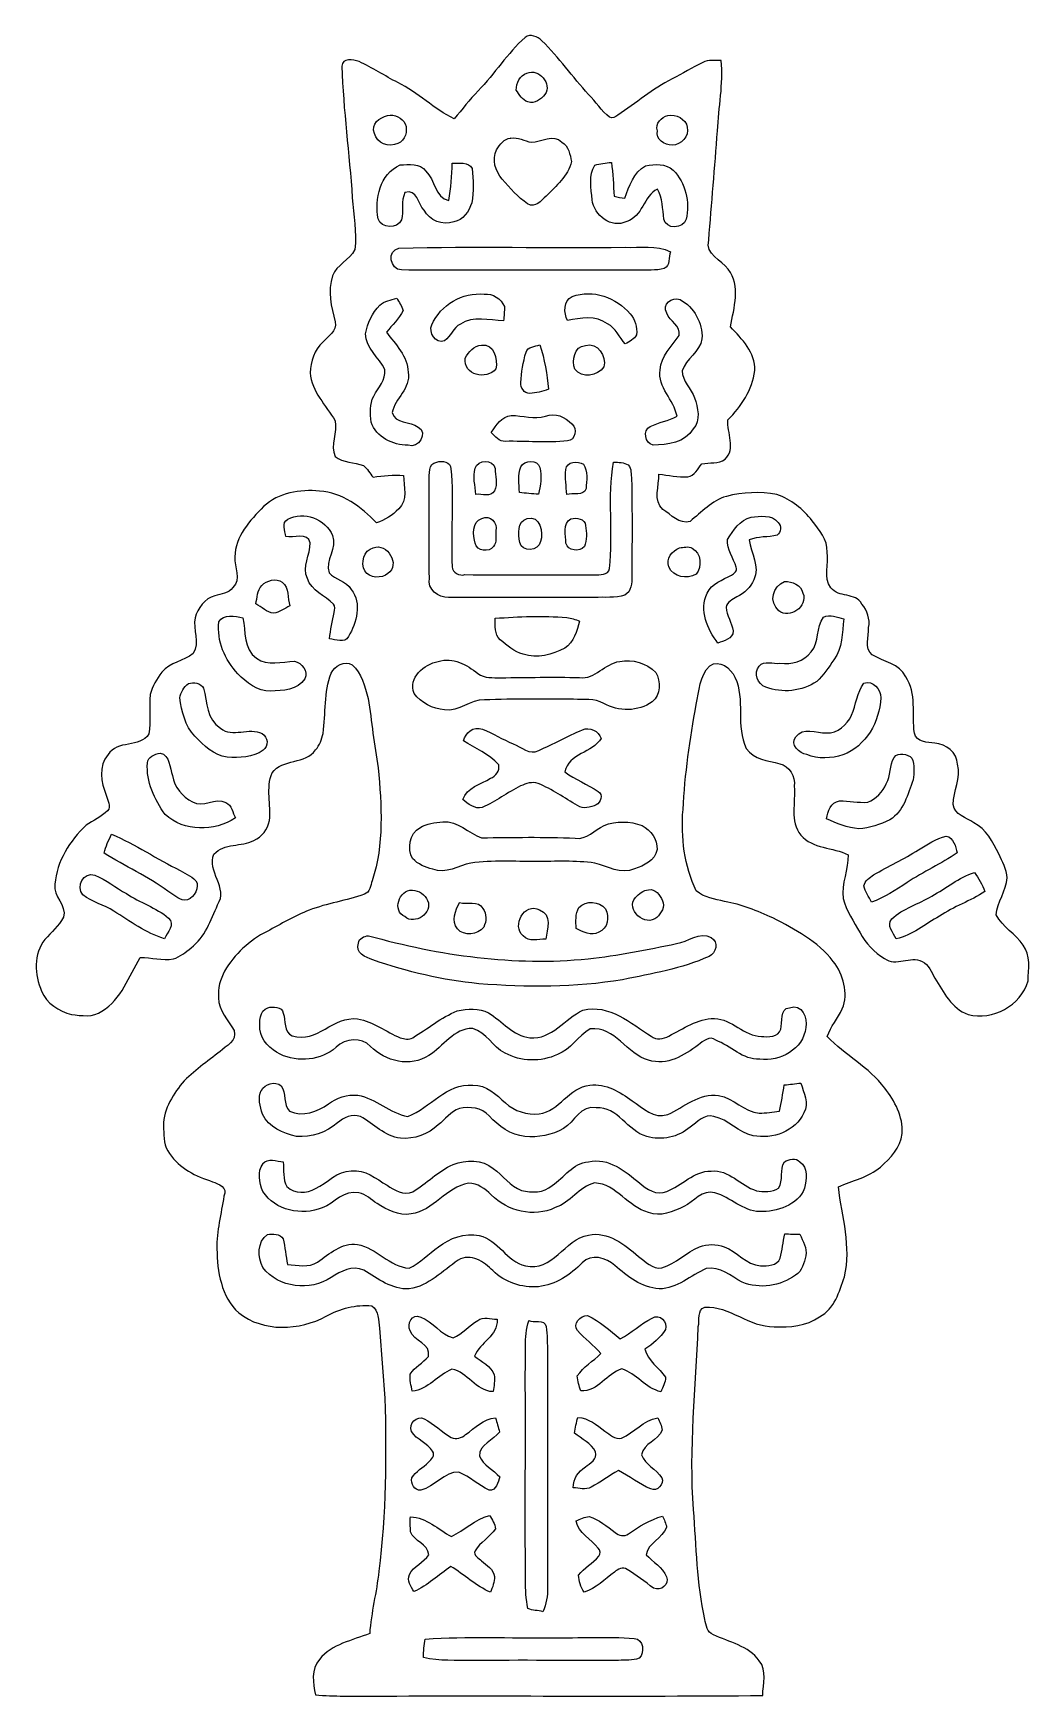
# Model space of a CAD drawing. Header units: centimetres. Extents: x -10.8 to 10.9, y -18.8 to 17.4.
import ezdxf

# ---------------------------------------------------------------- set-up
doc = ezdxf.new("R2010")
doc.units = ezdxf.units.CM
doc.header["$MEASUREMENT"] = 0
doc.layers.add('Camada 1', color=7, linetype='Continuous')

msp = doc.modelspace()

# ---------------------------------------------------------------- linework, layer by layer
at = {"layer": 'Camada 1', "color": 250}
for points, knots in [([(-0.113, 17.31), (-0.001, 17.399), (0.163, 17.324), (0.251, 17.237), (0.251, 17.237), (0.622, 16.875), (0.915, 16.445), (1.269, 16.067), (1.269, 16.067), (1.422, 15.903), (1.549, 15.711), (1.726, 15.571), (1.726, 15.571), (1.782, 15.534), (1.851, 15.587), (1.903, 15.613), (1.903, 15.613), (2.295, 15.879), (2.66, 16.19), (3.087, 16.404), (3.087, 16.404), (3.311, 16.519), (3.524, 16.654), (3.751, 16.765), (3.751, 16.765), (3.875, 16.826), (4.021, 16.801), (4.155, 16.808), (4.155, 16.808), (4.202, 16.295), (4.1, 15.786), (4.073, 15.275), (4.073, 15.275), (4.013, 14.481), (3.944, 13.689), (3.883, 12.895), (3.883, 12.895), (3.798, 12.585), (4.163, 12.461), (4.306, 12.26), (4.306, 12.26), (4.589, 11.902), (4.427, 11.418), (4.357, 11.009), (4.357, 11.009), (4.603, 10.739), (4.902, 10.451), (4.887, 10.054), (4.887, 10.054), (4.837, 9.634), (4.587, 9.276), (4.299, 8.981), (4.299, 8.981), (4.279, 8.707), (4.48, 8.345), (4.238, 8.127), (4.238, 8.127), (4.1, 8.014), (3.895, 8.065), (3.733, 8.023), (3.733, 8.023), (3.638, 7.927), (3.58, 7.756), (3.426, 7.745), (3.426, 7.745), (3.213, 7.727), (3.005, 7.777), (2.795, 7.801), (2.795, 7.801), (2.814, 7.554), (2.66, 7.215), (2.886, 7.032), (2.886, 7.032), (3.061, 6.916), (3.244, 6.702), (3.477, 6.771), (3.477, 6.771), (3.724, 6.973), (3.949, 7.222), (4.266, 7.317), (4.266, 7.317), (4.624, 7.404), (5.004, 7.425), (5.368, 7.357), (5.368, 7.357), (5.675, 7.251), (5.936, 7.041), (6.135, 6.787), (6.135, 6.787), (6.287, 6.588), (6.476, 6.371), (6.459, 6.102), (6.459, 6.102), (6.506, 5.85), (6.367, 5.548), (6.543, 5.328), (6.543, 5.328), (6.705, 5.098), (7.079, 5.235), (7.213, 4.973), (7.213, 4.973), (7.336, 4.833), (7.398, 4.645), (7.364, 4.458), (7.364, 4.458), (7.37, 4.265), (7.258, 4.01), (7.444, 3.867), (7.444, 3.867), (7.685, 3.707), (8.037, 3.68), (8.171, 3.389), (8.171, 3.389), (8.416, 3.03), (8.302, 2.568), (8.36, 2.163), (8.36, 2.163), (8.402, 1.963), (8.647, 1.962), (8.804, 1.942), (8.804, 1.942), (9.048, 1.928), (9.292, 1.742), (9.3, 1.483), (9.3, 1.483), (9.373, 1.187), (9.212, 0.903), (9.204, 0.61), (9.204, 0.61), (9.228, 0.38), (9.493, 0.323), (9.653, 0.212), (9.653, 0.212), (9.93, 0.075), (10.058, -0.214), (10.199, -0.47), (10.199, -0.47), (10.271, -0.636), (10.371, -0.803), (10.381, -0.989), (10.381, -0.989), (10.362, -1.274), (10.163, -1.511), (10.142, -1.797), (10.142, -1.797), (10.28, -2.062), (10.563, -2.207), (10.727, -2.452), (10.727, -2.452), (10.892, -2.674), (10.848, -2.977), (10.833, -3.235), (10.833, -3.235), (10.677, -3.774), (10.065, -4.101), (9.527, -3.967), (9.527, -3.967), (9.173, -3.827), (8.988, -3.482), (8.808, -3.172), (8.808, -3.172), (8.727, -3.045), (8.675, -2.88), (8.531, -2.809), (8.531, -2.809), (8.269, -2.678), (7.959, -2.928), (7.711, -2.747), (7.711, -2.747), (7.488, -2.612), (7.301, -2.414), (7.176, -2.185), (7.176, -2.185), (7.036, -1.945), (6.883, -1.707), (6.806, -1.437), (6.806, -1.437), (6.77, -1.112), (6.92, -0.807), (6.918, -0.485), (6.918, -0.485), (6.583, -0.32), (6.148, -0.359), (5.885, -0.06), (5.885, -0.06), (5.648, 0.246), (5.772, 0.649), (5.746, 1.004), (5.746, 1.004), (5.773, 1.216), (5.64, 1.445), (5.428, 1.495), (5.428, 1.495), (5.172, 1.564), (4.865, 1.583), (4.701, 1.826), (4.701, 1.826), (4.461, 2.314), (4.681, 2.89), (4.454, 3.38), (4.454, 3.38), (4.363, 3.574), (4.118, 3.776), (3.904, 3.628), (3.904, 3.628), (3.683, 3.406), (3.669, 3.077), (3.612, 2.787), (3.612, 2.787), (3.474, 2.03), (3.362, 1.266), (3.323, 0.496), (3.323, 0.496), (3.273, -0.105), (3.352, -0.728), (3.612, -1.275), (3.612, -1.275), (3.782, -1.418), (4.017, -1.452), (4.228, -1.502), (4.228, -1.502), (4.595, -1.567), (4.942, -1.71), (5.28, -1.863), (5.28, -1.863), (5.76, -2.11), (6.258, -2.369), (6.594, -2.807), (6.594, -2.807), (6.81, -3.096), (6.935, -3.496), (6.789, -3.844), (6.789, -3.844), (6.69, -4.048), (6.538, -4.224), (6.462, -4.441), (6.462, -4.441), (6.847, -4.852), (7.373, -5.11), (7.713, -5.567), (7.713, -5.567), (7.933, -5.849), (8.119, -6.187), (8.093, -6.557), (8.093, -6.557), (8.062, -6.863), (7.841, -7.096), (7.619, -7.285), (7.619, -7.285), (7.359, -7.514), (7.01, -7.577), (6.704, -7.719), (6.704, -7.719), (6.786, -8.366), (6.994, -9.024), (6.835, -9.675), (6.835, -9.675), (6.727, -9.996), (6.622, -10.378), (6.295, -10.544), (6.295, -10.544), (6.009, -10.746), (5.649, -10.787), (5.308, -10.761), (5.308, -10.761), (4.762, -10.776), (4.343, -10.302), (3.795, -10.337), (3.795, -10.337), (3.626, -10.389), (3.691, -10.631), (3.655, -10.759), (3.655, -10.759), (3.603, -12.087), (3.449, -13.415), (3.553, -14.744), (3.553, -14.744), (3.613, -15.542), (3.623, -16.349), (3.797, -17.135), (3.797, -17.135), (3.828, -17.26), (3.841, -17.42), (3.987, -17.467), (3.987, -17.467), (4.326, -17.63), (4.747, -17.714), (4.984, -18.033), (4.984, -18.033), (5.157, -18.249), (5.063, -18.54), (5.059, -18.791), (5.059, -18.791), (2.226, -18.818), (-0.607, -18.792), (-3.439, -18.804), (-3.439, -18.804), (-3.852, -18.798), (-4.268, -18.816), (-4.68, -18.778), (-4.68, -18.778), (-4.729, -18.526), (-4.781, -18.214), (-4.591, -18.005), (-4.591, -18.005), (-4.325, -17.668), (-3.875, -17.593), (-3.498, -17.442), (-3.498, -17.442), (-3.466, -16.985), (-3.347, -16.541), (-3.299, -16.087), (-3.299, -16.087), (-3.136, -14.837), (-3.138, -13.574), (-3.166, -12.317), (-3.166, -12.317), (-3.208, -11.809), (-3.248, -11.301), (-3.287, -10.793), (-3.287, -10.793), (-3.306, -10.63), (-3.294, -10.412), (-3.451, -10.308), (-3.451, -10.308), (-3.797, -10.272), (-4.144, -10.367), (-4.445, -10.534), (-4.445, -10.534), (-5.027, -10.846), (-5.813, -10.887), (-6.348, -10.46), (-6.348, -10.46), (-6.729, -10.11), (-6.82, -9.56), (-6.822, -9.067), (-6.822, -9.067), (-6.835, -8.679), (-6.729, -8.301), (-6.671, -7.922), (-6.671, -7.922), (-6.579, -7.729), (-6.786, -7.654), (-6.918, -7.605), (-6.918, -7.605), (-7.272, -7.484), (-7.649, -7.323), (-7.852, -6.989), (-7.852, -6.989), (-7.982, -6.844), (-7.969, -6.635), (-7.986, -6.455), (-7.986, -6.455), (-8.012, -6.079), (-7.802, -5.741), (-7.579, -5.457), (-7.579, -5.457), (-7.338, -5.189), (-7.031, -4.993), (-6.754, -4.767), (-6.754, -4.767), (-6.621, -4.651), (-6.379, -4.541), (-6.451, -4.315), (-6.451, -4.315), (-6.573, -4.084), (-6.793, -3.88), (-6.787, -3.599), (-6.787, -3.599), (-6.811, -3.396), (-6.747, -3.198), (-6.658, -3.02), (-6.658, -3.02), (-6.438, -2.652), (-6.115, -2.347), (-5.732, -2.155), (-5.732, -2.155), (-5.427, -1.999), (-5.138, -1.809), (-4.813, -1.696), (-4.813, -1.696), (-4.426, -1.537), (-4.004, -1.492), (-3.614, -1.345), (-3.614, -1.345), (-3.487, -1.306), (-3.48, -1.159), (-3.444, -1.051), (-3.444, -1.051), (-3.179, -0.263), (-3.241, 0.589), (-3.313, 1.404), (-3.313, 1.404), (-3.403, 1.907), (-3.453, 2.415), (-3.53, 2.919), (-3.53, 2.919), (-3.608, 3.177), (-3.669, 3.468), (-3.882, 3.65), (-3.882, 3.65), (-4.045, 3.741), (-4.263, 3.629), (-4.336, 3.469), (-4.336, 3.469), (-4.497, 3.05), (-4.449, 2.593), (-4.513, 2.156), (-4.513, 2.156), (-4.537, 2.025), (-4.588, 1.899), (-4.674, 1.796), (-4.674, 1.796), (-4.895, 1.481), (-5.398, 1.608), (-5.622, 1.298), (-5.622, 1.298), (-5.762, 0.97), (-5.64, 0.602), (-5.68, 0.258), (-5.68, 0.258), (-5.723, 0.077), (-5.839, -0.106), (-6.018, -0.174), (-6.018, -0.174), (-6.294, -0.317), (-6.661, -0.227), (-6.887, -0.471), (-6.887, -0.471), (-7.049, -0.844), (-6.566, -1.21), (-6.808, -1.576), (-6.808, -1.576), (-6.959, -1.908), (-7.078, -2.288), (-7.387, -2.511), (-7.387, -2.511), (-7.503, -2.609), (-7.625, -2.709), (-7.772, -2.754), (-7.772, -2.754), (-8.013, -2.803), (-8.25, -2.713), (-8.492, -2.725), (-8.492, -2.725), (-8.74, -3.128), (-8.899, -3.634), (-9.325, -3.892), (-9.325, -3.892), (-9.513, -4.035), (-9.773, -3.986), (-9.99, -3.967), (-9.99, -3.967), (-10.256, -3.882), (-10.535, -3.731), (-10.639, -3.455), (-10.639, -3.455), (-10.798, -3.105), (-10.821, -2.642), (-10.566, -2.329), (-10.566, -2.329), (-10.43, -2.171), (-10.259, -2.037), (-10.165, -1.847), (-10.165, -1.847), (-10.084, -1.576), (-10.4, -1.402), (-10.349, -1.129), (-10.349, -1.129), (-10.312, -0.629), (-10.025, -0.181), (-9.672, 0.159), (-9.672, 0.159), (-9.517, 0.265), (-9.34, 0.336), (-9.204, 0.471), (-9.204, 0.471), (-9.116, 0.568), (-9.209, 0.703), (-9.232, 0.809), (-9.232, 0.809), (-9.345, 1.091), (-9.406, 1.444), (-9.192, 1.694), (-9.192, 1.694), (-9.002, 2.021), (-8.497, 1.826), (-8.306, 2.144), (-8.306, 2.144), (-8.255, 2.425), (-8.308, 2.718), (-8.276, 3.002), (-8.276, 3.002), (-8.234, 3.181), (-8.133, 3.342), (-8.021, 3.486), (-8.021, 3.486), (-7.849, 3.702), (-7.545, 3.73), (-7.339, 3.897), (-7.339, 3.897), (-7.192, 4.13), (-7.345, 4.419), (-7.3, 4.67), (-7.3, 4.67), (-7.233, 4.878), (-7.096, 5.099), (-6.869, 5.152), (-6.869, 5.152), (-6.735, 5.203), (-6.564, 5.196), (-6.475, 5.329), (-6.475, 5.329), (-6.287, 5.513), (-6.447, 5.779), (-6.432, 5.998), (-6.432, 5.998), (-6.427, 6.442), (-6.102, 6.797), (-5.807, 7.093), (-5.807, 7.093), (-5.487, 7.404), (-5.014, 7.466), (-4.588, 7.433), (-4.588, 7.433), (-4.095, 7.392), (-3.675, 7.093), (-3.353, 6.737), (-3.353, 6.737), (-3.168, 6.799), (-3.001, 6.905), (-2.866, 7.046), (-2.866, 7.046), (-2.661, 7.227), (-2.752, 7.531), (-2.762, 7.774), (-2.762, 7.774), (-2.983, 7.785), (-3.203, 7.771), (-3.421, 7.734), (-3.421, 7.734), (-3.495, 7.816), (-3.547, 7.918), (-3.634, 7.987), (-3.634, 7.987), (-3.833, 8.068), (-4.078, 8.039), (-4.249, 8.187), (-4.249, 8.187), (-4.368, 8.432), (-4.195, 8.709), (-4.251, 8.963), (-4.251, 8.963), (-4.443, 9.3), (-4.766, 9.597), (-4.791, 10.006), (-4.791, 10.006), (-4.786, 10.251), (-4.704, 10.506), (-4.517, 10.671), (-4.517, 10.671), (-4.408, 10.799), (-4.197, 10.919), (-4.248, 11.115), (-4.248, 11.115), (-4.336, 11.437), (-4.42, 11.791), (-4.306, 12.115), (-4.306, 12.115), (-4.221, 12.364), (-3.929, 12.456), (-3.821, 12.689), (-3.821, 12.689), (-3.769, 13.064), (-3.86, 13.442), (-3.876, 13.818), (-3.876, 13.818), (-3.94, 14.774), (-4.074, 15.725), (-4.101, 16.682), (-4.101, 16.682), (-4.095, 16.867), (-3.855, 16.837), (-3.73, 16.784), (-3.73, 16.784), (-3.439, 16.65), (-3.17, 16.47), (-2.884, 16.325), (-2.884, 16.325), (-2.444, 16.112), (-2.1, 15.744), (-1.658, 15.536), (-1.658, 15.536), (-1.485, 15.74), (-1.323, 15.953), (-1.136, 16.145), (-1.136, 16.145), (-0.774, 16.514), (-0.503, 16.966), (-0.114, 17.31), (-0.114, 17.31), (-0.114, 17.31), (-0.113, 17.31), (-0.113, 17.31)], [0, 0, 0, 0, 0.006579, 0.006579, 0.006579, 0.006579, 0.013158, 0.013158, 0.013158, 0.013158, 0.019737, 0.019737, 0.019737, 0.019737, 0.026316, 0.026316, 0.026316, 0.026316, 0.032895, 0.032895, 0.032895, 0.032895, 0.039474, 0.039474, 0.039474, 0.039474, 0.046053, 0.046053, 0.046053, 0.046053, 0.052632, 0.052632, 0.052632, 0.052632, 0.059211, 0.059211, 0.059211, 0.059211, 0.065789, 0.065789, 0.065789, 0.065789, 0.072368, 0.072368, 0.072368, 0.072368, 0.078947, 0.078947, 0.078947, 0.078947, 0.085526, 0.085526, 0.085526, 0.085526, 0.092105, 0.092105, 0.092105, 0.092105, 0.098684, 0.098684, 0.098684, 0.098684, 0.105263, 0.105263, 0.105263, 0.105263, 0.111842, 0.111842, 0.111842, 0.111842, 0.118421, 0.118421, 0.118421, 0.118421, 0.125, 0.125, 0.125, 0.125, 0.131579, 0.131579, 0.131579, 0.131579, 0.138158, 0.138158, 0.138158, 0.138158, 0.144737, 0.144737, 0.144737, 0.144737, 0.151316, 0.151316, 0.151316, 0.151316, 0.157895, 0.157895, 0.157895, 0.157895, 0.164474, 0.164474, 0.164474, 0.164474, 0.171053, 0.171053, 0.171053, 0.171053, 0.177632, 0.177632, 0.177632, 0.177632, 0.184211, 0.184211, 0.184211, 0.184211, 0.190789, 0.190789, 0.190789, 0.190789, 0.197368, 0.197368, 0.197368, 0.197368, 0.203947, 0.203947, 0.203947, 0.203947, 0.210526, 0.210526, 0.210526, 0.210526, 0.217105, 0.217105, 0.217105, 0.217105, 0.223684, 0.223684, 0.223684, 0.223684, 0.230263, 0.230263, 0.230263, 0.230263, 0.236842, 0.236842, 0.236842, 0.236842, 0.243421, 0.243421, 0.243421, 0.243421, 0.25, 0.25, 0.25, 0.25, 0.256579, 0.256579, 0.256579, 0.256579, 0.263158, 0.263158, 0.263158, 0.263158, 0.269737, 0.269737, 0.269737, 0.269737, 0.276316, 0.276316, 0.276316, 0.276316, 0.282895, 0.282895, 0.282895, 0.282895, 0.289474, 0.289474, 0.289474, 0.289474, 0.296053, 0.296053, 0.296053, 0.296053, 0.302632, 0.302632, 0.302632, 0.302632, 0.309211, 0.309211, 0.309211, 0.309211, 0.315789, 0.315789, 0.315789, 0.315789, 0.322368, 0.322368, 0.322368, 0.322368, 0.328947, 0.328947, 0.328947, 0.328947, 0.335526, 0.335526, 0.335526, 0.335526, 0.342105, 0.342105, 0.342105, 0.342105, 0.348684, 0.348684, 0.348684, 0.348684, 0.355263, 0.355263, 0.355263, 0.355263, 0.361842, 0.361842, 0.361842, 0.361842, 0.368421, 0.368421, 0.368421, 0.368421, 0.375, 0.375, 0.375, 0.375, 0.381579, 0.381579, 0.381579, 0.381579, 0.388158, 0.388158, 0.388158, 0.388158, 0.394737, 0.394737, 0.394737, 0.394737, 0.401316, 0.401316, 0.401316, 0.401316, 0.407895, 0.407895, 0.407895, 0.407895, 0.414474, 0.414474, 0.414474, 0.414474, 0.421053, 0.421053, 0.421053, 0.421053, 0.427632, 0.427632, 0.427632, 0.427632, 0.434211, 0.434211, 0.434211, 0.434211, 0.440789, 0.440789, 0.440789, 0.440789, 0.447368, 0.447368, 0.447368, 0.447368, 0.453947, 0.453947, 0.453947, 0.453947, 0.460526, 0.460526, 0.460526, 0.460526, 0.467105, 0.467105, 0.467105, 0.467105, 0.473684, 0.473684, 0.473684, 0.473684, 0.480263, 0.480263, 0.480263, 0.480263, 0.486842, 0.486842, 0.486842, 0.486842, 0.493421, 0.493421, 0.493421, 0.493421, 0.5, 0.5, 0.5, 0.5, 0.506579, 0.506579, 0.506579, 0.506579, 0.513158, 0.513158, 0.513158, 0.513158, 0.519737, 0.519737, 0.519737, 0.519737, 0.526316, 0.526316, 0.526316, 0.526316, 0.532895, 0.532895, 0.532895, 0.532895, 0.539474, 0.539474, 0.539474, 0.539474, 0.546053, 0.546053, 0.546053, 0.546053, 0.552632, 0.552632, 0.552632, 0.552632, 0.559211, 0.559211, 0.559211, 0.559211, 0.565789, 0.565789, 0.565789, 0.565789, 0.572368, 0.572368, 0.572368, 0.572368, 0.578947, 0.578947, 0.578947, 0.578947, 0.585526, 0.585526, 0.585526, 0.585526, 0.592105, 0.592105, 0.592105, 0.592105, 0.598684, 0.598684, 0.598684, 0.598684, 0.605263, 0.605263, 0.605263, 0.605263, 0.611842, 0.611842, 0.611842, 0.611842, 0.618421, 0.618421, 0.618421, 0.618421, 0.625, 0.625, 0.625, 0.625, 0.631579, 0.631579, 0.631579, 0.631579, 0.638158, 0.638158, 0.638158, 0.638158, 0.644737, 0.644737, 0.644737, 0.644737, 0.651316, 0.651316, 0.651316, 0.651316, 0.657895, 0.657895, 0.657895, 0.657895, 0.664474, 0.664474, 0.664474, 0.664474, 0.671053, 0.671053, 0.671053, 0.671053, 0.677632, 0.677632, 0.677632, 0.677632, 0.684211, 0.684211, 0.684211, 0.684211, 0.690789, 0.690789, 0.690789, 0.690789, 0.697368, 0.697368, 0.697368, 0.697368, 0.703947, 0.703947, 0.703947, 0.703947, 0.710526, 0.710526, 0.710526, 0.710526, 0.717105, 0.717105, 0.717105, 0.717105, 0.723684, 0.723684, 0.723684, 0.723684, 0.730263, 0.730263, 0.730263, 0.730263, 0.736842, 0.736842, 0.736842, 0.736842, 0.743421, 0.743421, 0.743421, 0.743421, 0.75, 0.75, 0.75, 0.75, 0.756579, 0.756579, 0.756579, 0.756579, 0.763158, 0.763158, 0.763158, 0.763158, 0.769737, 0.769737, 0.769737, 0.769737, 0.776316, 0.776316, 0.776316, 0.776316, 0.782895, 0.782895, 0.782895, 0.782895, 0.789474, 0.789474, 0.789474, 0.789474, 0.796053, 0.796053, 0.796053, 0.796053, 0.802632, 0.802632, 0.802632, 0.802632, 0.809211, 0.809211, 0.809211, 0.809211, 0.815789, 0.815789, 0.815789, 0.815789, 0.822368, 0.822368, 0.822368, 0.822368, 0.828947, 0.828947, 0.828947, 0.828947, 0.835526, 0.835526, 0.835526, 0.835526, 0.842105, 0.842105, 0.842105, 0.842105, 0.848684, 0.848684, 0.848684, 0.848684, 0.855263, 0.855263, 0.855263, 0.855263, 0.861842, 0.861842, 0.861842, 0.861842, 0.868421, 0.868421, 0.868421, 0.868421, 0.875, 0.875, 0.875, 0.875, 0.881579, 0.881579, 0.881579, 0.881579, 0.888158, 0.888158, 0.888158, 0.888158, 0.894737, 0.894737, 0.894737, 0.894737, 0.901316, 0.901316, 0.901316, 0.901316, 0.907895, 0.907895, 0.907895, 0.907895, 0.914474, 0.914474, 0.914474, 0.914474, 0.921053, 0.921053, 0.921053, 0.921053, 0.927632, 0.927632, 0.927632, 0.927632, 0.934211, 0.934211, 0.934211, 0.934211, 0.940789, 0.940789, 0.940789, 0.940789, 0.947368, 0.947368, 0.947368, 0.947368, 0.953947, 0.953947, 0.953947, 0.953947, 0.960526, 0.960526, 0.960526, 0.960526, 0.967105, 0.967105, 0.967105, 0.967105, 0.973684, 0.973684, 0.973684, 0.973684, 0.980263, 0.980263, 0.980263, 0.980263, 0.986842, 0.986842, 0.986842, 0.986842, 1, 1, 1, 1]), ([(-0.075, 16.532), (-0.229, 16.486), (-0.309, 16.311), (-0.307, 16.16), (-0.307, 16.16), (-0.237, 16.066), (-0.174, 15.941), (-0.052, 15.907), (-0.052, 15.907), (0.089, 15.849), (0.233, 15.961), (0.317, 16.066), (0.317, 16.066), (0.478, 16.297), (0.188, 16.647), (-0.075, 16.532), (-0.075, 16.532), (-0.075, 16.532), (-0.075, 16.532), (-0.075, 16.532)], [0, 0, 0, 0, 0.166667, 0.166667, 0.166667, 0.166667, 0.333333, 0.333333, 0.333333, 0.333333, 0.5, 0.5, 0.5, 0.5, 0.666667, 0.666667, 0.666667, 0.666667, 1, 1, 1, 1]), ([(-3.108, 15.607), (-3.276, 15.57), (-3.482, 15.421), (-3.392, 15.219), (-3.392, 15.219), (-3.352, 15.002), (-3.072, 14.905), (-2.887, 15.002), (-2.887, 15.002), (-2.718, 15.058), (-2.666, 15.275), (-2.722, 15.428), (-2.722, 15.428), (-2.794, 15.56), (-2.958, 15.646), (-3.109, 15.607), (-3.109, 15.607), (-3.109, 15.607), (-3.108, 15.607), (-3.108, 15.607)], [0, 0, 0, 0, 0.166667, 0.166667, 0.166667, 0.166667, 0.333333, 0.333333, 0.333333, 0.333333, 0.5, 0.5, 0.5, 0.5, 0.666667, 0.666667, 0.666667, 0.666667, 1, 1, 1, 1]), ([(2.993, 15.611), (2.852, 15.573), (2.714, 15.439), (2.768, 15.276), (2.768, 15.276), (2.712, 15.078), (2.926, 14.972), (3.085, 14.962), (3.085, 14.962), (3.276, 14.962), (3.466, 15.158), (3.416, 15.352), (3.416, 15.352), (3.383, 15.538), (3.17, 15.646), (2.994, 15.612), (2.994, 15.612), (2.994, 15.612), (2.993, 15.611), (2.993, 15.611)], [0, 0, 0, 0, 0.166667, 0.166667, 0.166667, 0.166667, 0.333333, 0.333333, 0.333333, 0.333333, 0.5, 0.5, 0.5, 0.5, 0.666667, 0.666667, 0.666667, 0.666667, 1, 1, 1, 1]), ([(-0.428, 15.118), (-0.572, 15.107), (-0.666, 14.976), (-0.737, 14.864), (-0.737, 14.864), (-0.844, 14.646), (-0.76, 14.396), (-0.613, 14.222), (-0.613, 14.222), (-0.448, 14.024), (-0.27, 13.832), (-0.06, 13.683), (-0.06, 13.683), (0.112, 13.586), (0.234, 13.757), (0.346, 13.853), (0.346, 13.853), (0.56, 14.076), (0.818, 14.29), (0.897, 14.604), (0.897, 14.604), (0.859, 14.756), (0.843, 14.946), (0.686, 15.029), (0.686, 15.029), (0.493, 15.22), (0.244, 15.028), (0.022, 15.025), (0.022, 15.025), (-0.129, 15.055), (-0.268, 15.144), (-0.429, 15.118), (-0.429, 15.118), (-0.429, 15.118), (-0.428, 15.118), (-0.428, 15.118)], [0, 0, 0, 0, 0.1, 0.1, 0.1, 0.1, 0.2, 0.2, 0.2, 0.2, 0.3, 0.3, 0.3, 0.3, 0.4, 0.4, 0.4, 0.4, 0.5, 0.5, 0.5, 0.5, 0.6, 0.6, 0.6, 0.6, 0.7, 0.7, 0.7, 0.7, 0.8, 0.8, 0.8, 0.8, 1, 1, 1, 1]), ([(-1.699, 14.571), (-1.718, 14.299), (-1.721, 14.024), (-1.775, 13.756), (-1.775, 13.756), (-2.083, 13.829), (-2.077, 14.204), (-2.272, 14.399), (-2.272, 14.399), (-2.404, 14.576), (-2.647, 14.539), (-2.837, 14.534), (-2.837, 14.534), (-3.277, 14.333), (-3.391, 13.789), (-3.314, 13.358), (-3.314, 13.358), (-3.243, 13.149), (-2.897, 13.134), (-2.808, 13.334), (-2.808, 13.334), (-2.754, 13.529), (-2.821, 13.746), (-2.73, 13.934), (-2.73, 13.934), (-2.459, 14.013), (-2.453, 13.681), (-2.312, 13.547), (-2.312, 13.547), (-2.196, 13.317), (-1.909, 13.214), (-1.667, 13.291), (-1.667, 13.291), (-1.46, 13.327), (-1.337, 13.525), (-1.274, 13.71), (-1.274, 13.71), (-1.233, 13.954), (-1.244, 14.206), (-1.266, 14.452), (-1.266, 14.452), (-1.343, 14.615), (-1.561, 14.559), (-1.699, 14.572), (-1.699, 14.572), (-1.699, 14.572), (-1.699, 14.571), (-1.699, 14.571)], [0, 0, 0, 0, 0.076923, 0.076923, 0.076923, 0.076923, 0.153846, 0.153846, 0.153846, 0.153846, 0.230769, 0.230769, 0.230769, 0.230769, 0.307692, 0.307692, 0.307692, 0.307692, 0.384615, 0.384615, 0.384615, 0.384615, 0.461538, 0.461538, 0.461538, 0.461538, 0.538462, 0.538462, 0.538462, 0.538462, 0.615385, 0.615385, 0.615385, 0.615385, 0.692308, 0.692308, 0.692308, 0.692308, 0.769231, 0.769231, 0.769231, 0.769231, 0.846154, 0.846154, 0.846154, 0.846154, 1, 1, 1, 1]), ([(1.401, 14.525), (1.259, 14.307), (1.33, 14.018), (1.342, 13.775), (1.342, 13.775), (1.395, 13.438), (1.751, 13.134), (2.098, 13.302), (2.098, 13.302), (2.444, 13.406), (2.461, 13.85), (2.767, 14.008), (2.767, 14.008), (2.88, 13.808), (2.877, 13.574), (2.908, 13.354), (2.908, 13.354), (2.94, 13.122), (3.334, 13.137), (3.391, 13.349), (3.391, 13.349), (3.484, 13.717), (3.376, 14.147), (3.11, 14.421), (3.11, 14.421), (2.949, 14.565), (2.704, 14.553), (2.509, 14.514), (2.509, 14.514), (2.245, 14.374), (2.152, 14.069), (2.058, 13.809), (2.058, 13.809), (1.978, 13.819), (1.899, 13.833), (1.821, 13.85), (1.821, 13.85), (1.808, 14.097), (1.801, 14.345), (1.763, 14.589), (1.763, 14.589), (1.643, 14.569), (1.517, 14.567), (1.402, 14.525), (1.402, 14.525), (1.402, 14.525), (1.401, 14.525), (1.401, 14.525)], [0, 0, 0, 0, 0.076923, 0.076923, 0.076923, 0.076923, 0.153846, 0.153846, 0.153846, 0.153846, 0.230769, 0.230769, 0.230769, 0.230769, 0.307692, 0.307692, 0.307692, 0.307692, 0.384615, 0.384615, 0.384615, 0.384615, 0.461538, 0.461538, 0.461538, 0.461538, 0.538462, 0.538462, 0.538462, 0.538462, 0.615385, 0.615385, 0.615385, 0.615385, 0.692308, 0.692308, 0.692308, 0.692308, 0.769231, 0.769231, 0.769231, 0.769231, 0.846154, 0.846154, 0.846154, 0.846154, 1, 1, 1, 1]), ([(-2.862, 12.718), (-3.129, 12.68), (-3.055, 12.242), (-2.806, 12.246), (-2.806, 12.246), (-1.089, 12.233), (0.628, 12.251), (2.346, 12.239), (2.346, 12.239), (2.533, 12.252), (2.73, 12.225), (2.913, 12.276), (2.913, 12.276), (3.052, 12.333), (3.003, 12.536), (3.05, 12.64), (3.05, 12.64), (2.747, 12.798), (2.391, 12.721), (2.064, 12.741), (2.064, 12.741), (0.423, 12.716), (-1.221, 12.767), (-2.861, 12.718), (-2.861, 12.718), (-2.861, 12.718), (-2.862, 12.718), (-2.862, 12.718)], [0, 0, 0, 0, 0.125, 0.125, 0.125, 0.125, 0.25, 0.25, 0.25, 0.25, 0.375, 0.375, 0.375, 0.375, 0.5, 0.5, 0.5, 0.5, 0.625, 0.625, 0.625, 0.625, 0.75, 0.75, 0.75, 0.75, 1, 1, 1, 1]), ([(-3.279, 11.481), (-3.445, 11.312), (-3.544, 11.086), (-3.59, 10.856), (-3.59, 10.856), (-3.583, 10.542), (-3.298, 10.339), (-3.166, 10.077), (-3.166, 10.077), (-3.139, 9.848), (-3.318, 9.686), (-3.41, 9.498), (-3.41, 9.498), (-3.507, 9.326), (-3.478, 9.119), (-3.469, 8.931), (-3.469, 8.931), (-3.354, 8.604), (-2.994, 8.425), (-2.663, 8.433), (-2.663, 8.433), (-2.436, 8.331), (-2.218, 8.711), (-2.444, 8.825), (-2.444, 8.825), (-2.618, 8.952), (-2.943, 8.9), (-3.01, 9.139), (-3.01, 9.139), (-2.951, 9.453), (-2.596, 9.666), (-2.663, 10.017), (-2.663, 10.017), (-2.663, 10.37), (-2.942, 10.624), (-3.13, 10.892), (-3.13, 10.892), (-3.006, 11.044), (-2.859, 11.184), (-2.772, 11.361), (-2.772, 11.361), (-2.796, 11.462), (-2.859, 11.547), (-2.91, 11.635), (-2.91, 11.635), (-3.035, 11.593), (-3.174, 11.567), (-3.278, 11.48), (-3.278, 11.48), (-3.278, 11.48), (-3.279, 11.481), (-3.279, 11.481)], [0, 0, 0, 0, 0.071429, 0.071429, 0.071429, 0.071429, 0.142857, 0.142857, 0.142857, 0.142857, 0.214286, 0.214286, 0.214286, 0.214286, 0.285714, 0.285714, 0.285714, 0.285714, 0.357143, 0.357143, 0.357143, 0.357143, 0.428571, 0.428571, 0.428571, 0.428571, 0.5, 0.5, 0.5, 0.5, 0.571429, 0.571429, 0.571429, 0.571429, 0.642857, 0.642857, 0.642857, 0.642857, 0.714286, 0.714286, 0.714286, 0.714286, 0.785714, 0.785714, 0.785714, 0.785714, 0.857143, 0.857143, 0.857143, 0.857143, 1, 1, 1, 1]), ([(-2.145, 11.054), (-2.222, 10.887), (-2.069, 10.626), (-1.867, 10.701), (-1.867, 10.701), (-1.735, 10.807), (-1.682, 10.99), (-1.524, 11.068), (-1.524, 11.068), (-1.246, 11.263), (-0.897, 11.14), (-0.586, 11.141), (-0.586, 11.141), (-0.572, 11.243), (-0.564, 11.346), (-0.566, 11.449), (-0.566, 11.449), (-0.637, 11.615), (-0.816, 11.747), (-1.005, 11.717), (-1.005, 11.717), (-1.477, 11.771), (-1.956, 11.485), (-2.145, 11.053), (-2.145, 11.053), (-2.145, 11.053), (-2.145, 11.054), (-2.145, 11.054)], [0, 0, 0, 0, 0.125, 0.125, 0.125, 0.125, 0.25, 0.25, 0.25, 0.25, 0.375, 0.375, 0.375, 0.375, 0.5, 0.5, 0.5, 0.5, 0.625, 0.625, 0.625, 0.625, 0.75, 0.75, 0.75, 0.75, 1, 1, 1, 1]), ([(0.908, 11.67), (0.714, 11.575), (0.727, 11.312), (0.808, 11.144), (0.808, 11.144), (1.092, 11.202), (1.422, 11.261), (1.676, 11.076), (1.676, 11.076), (1.862, 10.984), (1.935, 10.781), (2.067, 10.634), (2.067, 10.634), (2.152, 10.693), (2.264, 10.735), (2.308, 10.835), (2.308, 10.835), (2.336, 10.998), (2.28, 11.168), (2.174, 11.292), (2.174, 11.292), (1.87, 11.647), (1.362, 11.832), (0.909, 11.67), (0.909, 11.67), (0.909, 11.67), (0.908, 11.67), (0.908, 11.67)], [0, 0, 0, 0, 0.125, 0.125, 0.125, 0.125, 0.25, 0.25, 0.25, 0.25, 0.375, 0.375, 0.375, 0.375, 0.5, 0.5, 0.5, 0.5, 0.625, 0.625, 0.625, 0.625, 0.75, 0.75, 0.75, 0.75, 1, 1, 1, 1]), ([(2.967, 11.306), (3.029, 11.124), (3.288, 11.034), (3.237, 10.817), (3.237, 10.817), (3.085, 10.58), (2.841, 10.374), (2.827, 10.074), (2.827, 10.074), (2.763, 9.682), (3.128, 9.425), (3.192, 9.063), (3.192, 9.063), (3.009, 8.957), (2.795, 8.932), (2.609, 8.837), (2.609, 8.837), (2.44, 8.759), (2.497, 8.464), (2.67, 8.434), (2.67, 8.434), (2.983, 8.427), (3.37, 8.49), (3.545, 8.787), (3.545, 8.787), (3.72, 8.974), (3.639, 9.247), (3.576, 9.462), (3.576, 9.462), (3.499, 9.662), (3.304, 9.825), (3.308, 10.049), (3.308, 10.049), (3.387, 10.317), (3.694, 10.462), (3.736, 10.748), (3.736, 10.748), (3.753, 11.091), (3.564, 11.439), (3.258, 11.602), (3.258, 11.602), (3.082, 11.675), (2.861, 11.495), (2.967, 11.307), (2.967, 11.307), (2.967, 11.307), (2.967, 11.306), (2.967, 11.306)], [0, 0, 0, 0, 0.076923, 0.076923, 0.076923, 0.076923, 0.153846, 0.153846, 0.153846, 0.153846, 0.230769, 0.230769, 0.230769, 0.230769, 0.307692, 0.307692, 0.307692, 0.307692, 0.384615, 0.384615, 0.384615, 0.384615, 0.461538, 0.461538, 0.461538, 0.461538, 0.538462, 0.538462, 0.538462, 0.538462, 0.615385, 0.615385, 0.615385, 0.615385, 0.692308, 0.692308, 0.692308, 0.692308, 0.769231, 0.769231, 0.769231, 0.769231, 0.846154, 0.846154, 0.846154, 0.846154, 1, 1, 1, 1]), ([(-1.062, 10.608), (-1.226, 10.597), (-1.344, 10.462), (-1.417, 10.326), (-1.417, 10.326), (-1.469, 9.952), (-0.95, 9.842), (-0.75, 10.092), (-0.75, 10.092), (-0.706, 10.301), (-0.784, 10.651), (-1.062, 10.607), (-1.062, 10.607), (-1.062, 10.607), (-1.062, 10.608), (-1.062, 10.608)], [0, 0, 0, 0, 0.2, 0.2, 0.2, 0.2, 0.4, 0.4, 0.4, 0.4, 0.6, 0.6, 0.6, 0.6, 1, 1, 1, 1]), ([(-0.094, 10.454), (-0.16, 10.241), (-0.194, 10.017), (-0.211, 9.794), (-0.211, 9.794), (-0.215, 9.684), (-0.137, 9.556), (-0.015, 9.559), (-0.015, 9.559), (0.125, 9.565), (0.263, 9.601), (0.395, 9.649), (0.395, 9.649), (0.364, 9.976), (0.311, 10.303), (0.206, 10.615), (0.206, 10.615), (0.102, 10.575), (-0.054, 10.58), (-0.094, 10.454), (-0.094, 10.454), (-0.094, 10.454), (-0.094, 10.454), (-0.094, 10.454)], [0, 0, 0, 0, 0.142857, 0.142857, 0.142857, 0.142857, 0.285714, 0.285714, 0.285714, 0.285714, 0.428571, 0.428571, 0.428571, 0.428571, 0.571429, 0.571429, 0.571429, 0.571429, 0.714286, 0.714286, 0.714286, 0.714286, 1, 1, 1, 1]), ([(1.198, 10.602), (0.957, 10.586), (0.896, 10.269), (0.97, 10.087), (0.97, 10.087), (1.122, 9.876), (1.46, 9.935), (1.602, 10.134), (1.602, 10.134), (1.652, 10.37), (1.471, 10.678), (1.198, 10.602), (1.198, 10.602), (1.198, 10.602), (1.198, 10.602), (1.198, 10.602)], [0, 0, 0, 0, 0.2, 0.2, 0.2, 0.2, 0.4, 0.4, 0.4, 0.4, 0.6, 0.6, 0.6, 0.6, 1, 1, 1, 1]), ([(-0.415, 9.075), (-0.624, 9.056), (-0.749, 8.867), (-0.852, 8.706), (-0.852, 8.706), (-0.767, 8.62), (-0.678, 8.508), (-0.545, 8.513), (-0.545, 8.513), (-0.093, 8.526), (0.36, 8.472), (0.81, 8.523), (0.81, 8.523), (0.981, 8.535), (1.029, 8.793), (0.904, 8.892), (0.904, 8.892), (0.758, 9.046), (0.542, 9.146), (0.329, 9.064), (0.329, 9.064), (0.082, 8.984), (-0.166, 9.083), (-0.415, 9.076), (-0.415, 9.076), (-0.415, 9.076), (-0.415, 9.075), (-0.415, 9.075)], [0, 0, 0, 0, 0.125, 0.125, 0.125, 0.125, 0.25, 0.25, 0.25, 0.25, 0.375, 0.375, 0.375, 0.375, 0.5, 0.5, 0.5, 0.5, 0.625, 0.625, 0.625, 0.625, 0.75, 0.75, 0.75, 0.75, 1, 1, 1, 1]), ([(-2.039, 8.059), (-2.227, 8.043), (-2.195, 7.78), (-2.203, 7.656), (-2.203, 7.656), (-2.203, 6.95), (-2.213, 6.243), (-2.197, 5.538), (-2.197, 5.538), (-2.249, 5.292), (-2.005, 5.104), (-1.78, 5.114), (-1.78, 5.114), (-0.721, 5.11), (0.338, 5.12), (1.397, 5.113), (1.397, 5.113), (1.613, 5.13), (1.845, 5.093), (2.054, 5.167), (2.054, 5.167), (2.202, 5.238), (2.21, 5.434), (2.207, 5.573), (2.207, 5.573), (2.213, 6.279), (2.219, 6.986), (2.203, 7.691), (2.203, 7.691), (2.186, 7.789), (2.21, 7.921), (2.131, 8.001), (2.131, 8.001), (2.037, 8.062), (1.919, 8.055), (1.813, 8.062), (1.813, 8.062), (1.67, 7.298), (1.814, 6.512), (1.722, 5.744), (1.722, 5.744), (1.7, 5.6), (1.5, 5.607), (1.399, 5.609), (1.399, 5.609), (0.458, 5.607), (-0.484, 5.601), (-1.425, 5.613), (-1.425, 5.613), (-1.541, 5.574), (-1.701, 5.656), (-1.702, 5.785), (-1.702, 5.785), (-1.736, 6.495), (-1.666, 7.207), (-1.728, 7.916), (-1.728, 7.916), (-1.736, 8.063), (-1.919, 8.107), (-2.037, 8.059), (-2.037, 8.059), (-2.037, 8.059), (-2.039, 8.059), (-2.039, 8.059)], [0, 0, 0, 0, 0.058824, 0.058824, 0.058824, 0.058824, 0.117647, 0.117647, 0.117647, 0.117647, 0.176471, 0.176471, 0.176471, 0.176471, 0.235294, 0.235294, 0.235294, 0.235294, 0.294118, 0.294118, 0.294118, 0.294118, 0.352941, 0.352941, 0.352941, 0.352941, 0.411765, 0.411765, 0.411765, 0.411765, 0.470588, 0.470588, 0.470588, 0.470588, 0.529412, 0.529412, 0.529412, 0.529412, 0.588235, 0.588235, 0.588235, 0.588235, 0.647059, 0.647059, 0.647059, 0.647059, 0.705882, 0.705882, 0.705882, 0.705882, 0.764706, 0.764706, 0.764706, 0.764706, 0.823529, 0.823529, 0.823529, 0.823529, 0.882353, 0.882353, 0.882353, 0.882353, 1, 1, 1, 1]), ([(-1.203, 7.927), (-1.259, 7.742), (-1.2, 7.546), (-1.184, 7.36), (-1.184, 7.36), (-1.059, 7.372), (-0.864, 7.294), (-0.78, 7.434), (-0.78, 7.434), (-0.708, 7.585), (-0.762, 7.766), (-0.767, 7.925), (-0.767, 7.925), (-0.81, 8.135), (-1.145, 8.118), (-1.203, 7.928), (-1.203, 7.928), (-1.203, 7.928), (-1.203, 7.927), (-1.203, 7.927)], [0, 0, 0, 0, 0.166667, 0.166667, 0.166667, 0.166667, 0.333333, 0.333333, 0.333333, 0.333333, 0.5, 0.5, 0.5, 0.5, 0.666667, 0.666667, 0.666667, 0.666667, 1, 1, 1, 1]), ([(-0.211, 7.96), (-0.279, 7.779), (-0.249, 7.589), (-0.236, 7.402), (-0.236, 7.402), (-0.099, 7.382), (0.038, 7.371), (0.177, 7.362), (0.177, 7.362), (0.225, 7.551), (0.253, 7.753), (0.208, 7.944), (0.208, 7.944), (0.16, 8.127), (-0.133, 8.114), (-0.211, 7.96), (-0.211, 7.96), (-0.211, 7.96), (-0.211, 7.96), (-0.211, 7.96)], [0, 0, 0, 0, 0.166667, 0.166667, 0.166667, 0.166667, 0.333333, 0.333333, 0.333333, 0.333333, 0.5, 0.5, 0.5, 0.5, 0.666667, 0.666667, 0.666667, 0.666667, 1, 1, 1, 1]), ([(0.769, 7.9), (0.756, 7.719), (0.781, 7.537), (0.794, 7.355), (0.794, 7.355), (0.919, 7.406), (1.166, 7.307), (1.211, 7.489), (1.211, 7.489), (1.229, 7.658), (1.253, 7.864), (1.158, 8.015), (1.158, 8.015), (1.037, 8.096), (0.786, 8.082), (0.769, 7.9), (0.769, 7.9), (0.769, 7.9), (0.769, 7.9), (0.769, 7.9)], [0, 0, 0, 0, 0.166667, 0.166667, 0.166667, 0.166667, 0.333333, 0.333333, 0.333333, 0.333333, 0.5, 0.5, 0.5, 0.5, 0.666667, 0.666667, 0.666667, 0.666667, 1, 1, 1, 1]), ([(-5.279, 6.82), (-5.424, 6.739), (-5.336, 6.57), (-5.322, 6.439), (-5.322, 6.439), (-5.159, 6.408), (-4.849, 6.534), (-4.79, 6.306), (-4.79, 6.306), (-4.788, 6.043), (-4.982, 5.79), (-4.855, 5.525), (-4.855, 5.525), (-4.764, 5.259), (-4.468, 5.158), (-4.285, 4.972), (-4.285, 4.972), (-4.239, 4.921), (-4.266, 4.849), (-4.273, 4.789), (-4.273, 4.789), (-4.317, 4.6), (-4.347, 4.408), (-4.373, 4.215), (-4.373, 4.215), (-4.236, 4.2), (-4.042, 4.109), (-3.959, 4.263), (-3.959, 4.263), (-3.786, 4.562), (-3.661, 4.99), (-3.898, 5.291), (-3.898, 5.291), (-4.011, 5.47), (-4.246, 5.505), (-4.382, 5.655), (-4.382, 5.655), (-4.473, 5.927), (-4.202, 6.189), (-4.308, 6.466), (-4.308, 6.466), (-4.457, 6.825), (-4.936, 7.002), (-5.28, 6.82), (-5.28, 6.82), (-5.28, 6.82), (-5.279, 6.82), (-5.279, 6.82)], [0, 0, 0, 0, 0.076923, 0.076923, 0.076923, 0.076923, 0.153846, 0.153846, 0.153846, 0.153846, 0.230769, 0.230769, 0.230769, 0.230769, 0.307692, 0.307692, 0.307692, 0.307692, 0.384615, 0.384615, 0.384615, 0.384615, 0.461538, 0.461538, 0.461538, 0.461538, 0.538462, 0.538462, 0.538462, 0.538462, 0.615385, 0.615385, 0.615385, 0.615385, 0.692308, 0.692308, 0.692308, 0.692308, 0.769231, 0.769231, 0.769231, 0.769231, 0.846154, 0.846154, 0.846154, 0.846154, 1, 1, 1, 1]), ([(-1.057, 6.836), (-1.274, 6.762), (-1.256, 6.472), (-1.2, 6.295), (-1.2, 6.295), (-1.163, 6.122), (-0.901, 6.091), (-0.8, 6.223), (-0.8, 6.223), (-0.728, 6.32), (-0.754, 6.455), (-0.751, 6.564), (-0.751, 6.564), (-0.699, 6.738), (-0.883, 6.923), (-1.058, 6.836), (-1.058, 6.836), (-1.058, 6.836), (-1.057, 6.836), (-1.057, 6.836)], [0, 0, 0, 0, 0.166667, 0.166667, 0.166667, 0.166667, 0.333333, 0.333333, 0.333333, 0.333333, 0.5, 0.5, 0.5, 0.5, 0.666667, 0.666667, 0.666667, 0.666667, 1, 1, 1, 1]), ([(-0.071, 6.832), (-0.288, 6.777), (-0.27, 6.492), (-0.23, 6.315), (-0.23, 6.315), (-0.187, 6.091), (0.182, 6.118), (0.222, 6.331), (0.222, 6.331), (0.283, 6.519), (0.218, 6.923), (-0.07, 6.832), (-0.07, 6.832), (-0.07, 6.832), (-0.071, 6.832), (-0.071, 6.832)], [0, 0, 0, 0, 0.2, 0.2, 0.2, 0.2, 0.4, 0.4, 0.4, 0.4, 0.6, 0.6, 0.6, 0.6, 1, 1, 1, 1]), ([(4.806, 6.862), (4.567, 6.801), (4.411, 6.581), (4.293, 6.38), (4.293, 6.38), (4.277, 6.156), (4.422, 5.977), (4.482, 5.773), (4.482, 5.773), (4.511, 5.698), (4.435, 5.636), (4.378, 5.602), (4.378, 5.602), (4.19, 5.492), (3.944, 5.426), (3.851, 5.208), (3.851, 5.208), (3.671, 4.843), (3.851, 4.418), (4.084, 4.12), (4.084, 4.12), (4.201, 4.172), (4.418, 4.212), (4.412, 4.386), (4.412, 4.386), (4.394, 4.566), (4.268, 4.72), (4.262, 4.902), (4.262, 4.902), (4.278, 5.021), (4.408, 5.07), (4.496, 5.128), (4.496, 5.128), (4.653, 5.21), (4.802, 5.329), (4.863, 5.501), (4.863, 5.501), (5.007, 5.787), (4.799, 6.083), (4.762, 6.368), (4.762, 6.368), (4.958, 6.449), (5.174, 6.423), (5.376, 6.47), (5.376, 6.47), (5.45, 6.542), (5.471, 6.671), (5.395, 6.75), (5.395, 6.75), (5.259, 6.928), (4.997, 6.885), (4.807, 6.863), (4.807, 6.863), (4.807, 6.863), (4.806, 6.862), (4.806, 6.862)], [0, 0, 0, 0, 0.066667, 0.066667, 0.066667, 0.066667, 0.133333, 0.133333, 0.133333, 0.133333, 0.2, 0.2, 0.2, 0.2, 0.266667, 0.266667, 0.266667, 0.266667, 0.333333, 0.333333, 0.333333, 0.333333, 0.4, 0.4, 0.4, 0.4, 0.466667, 0.466667, 0.466667, 0.466667, 0.533333, 0.533333, 0.533333, 0.533333, 0.6, 0.6, 0.6, 0.6, 0.666667, 0.666667, 0.666667, 0.666667, 0.733333, 0.733333, 0.733333, 0.733333, 0.8, 0.8, 0.8, 0.8, 0.866667, 0.866667, 0.866667, 0.866667, 1, 1, 1, 1]), ([(0.882, 6.828), (0.697, 6.724), (0.766, 6.464), (0.775, 6.295), (0.775, 6.295), (0.815, 6.125), (1.07, 6.104), (1.175, 6.223), (1.175, 6.223), (1.24, 6.366), (1.219, 6.533), (1.203, 6.683), (1.203, 6.683), (1.188, 6.832), (0.999, 6.857), (0.882, 6.828), (0.882, 6.828), (0.882, 6.828), (0.882, 6.828), (0.882, 6.828)], [0, 0, 0, 0, 0.166667, 0.166667, 0.166667, 0.166667, 0.333333, 0.333333, 0.333333, 0.333333, 0.5, 0.5, 0.5, 0.5, 0.666667, 0.666667, 0.666667, 0.666667, 1, 1, 1, 1]), ([(-3.42, 6.198), (-3.625, 6.142), (-3.703, 5.867), (-3.6, 5.693), (-3.6, 5.693), (-3.509, 5.526), (-3.221, 5.525), (-3.104, 5.635), (-3.104, 5.635), (-2.819, 5.829), (-3.116, 6.312), (-3.42, 6.198), (-3.42, 6.198), (-3.42, 6.198), (-3.42, 6.198), (-3.42, 6.198)], [0, 0, 0, 0, 0.2, 0.2, 0.2, 0.2, 0.4, 0.4, 0.4, 0.4, 0.6, 0.6, 0.6, 0.6, 1, 1, 1, 1]), ([(3.248, 6.197), (3.085, 6.142), (2.952, 5.953), (3.013, 5.78), (3.013, 5.78), (3.114, 5.562), (3.406, 5.502), (3.607, 5.622), (3.607, 5.622), (3.742, 5.786), (3.72, 6.08), (3.525, 6.187), (3.525, 6.187), (3.444, 6.238), (3.329, 6.204), (3.247, 6.198), (3.247, 6.198), (3.247, 6.198), (3.248, 6.197), (3.248, 6.197)], [0, 0, 0, 0, 0.166667, 0.166667, 0.166667, 0.166667, 0.333333, 0.333333, 0.333333, 0.333333, 0.5, 0.5, 0.5, 0.5, 0.666667, 0.666667, 0.666667, 0.666667, 1, 1, 1, 1]), ([(-5.845, 5.376), (-5.949, 5.271), (-5.943, 5.107), (-5.977, 4.975), (-5.977, 4.975), (-5.85, 4.906), (-5.736, 4.793), (-5.588, 4.771), (-5.588, 4.771), (-5.458, 4.786), (-5.353, 4.878), (-5.238, 4.931), (-5.238, 4.931), (-5.289, 5.096), (-5.238, 5.332), (-5.403, 5.445), (-5.403, 5.445), (-5.541, 5.544), (-5.734, 5.488), (-5.846, 5.377), (-5.846, 5.377), (-5.846, 5.377), (-5.845, 5.376), (-5.845, 5.376)], [0, 0, 0, 0, 0.142857, 0.142857, 0.142857, 0.142857, 0.285714, 0.285714, 0.285714, 0.285714, 0.428571, 0.428571, 0.428571, 0.428571, 0.571429, 0.571429, 0.571429, 0.571429, 0.714286, 0.714286, 0.714286, 0.714286, 1, 1, 1, 1]), ([(5.535, 5.46), (5.268, 5.373), (5.188, 5.011), (5.409, 4.827), (5.409, 4.827), (5.646, 4.633), (6.049, 4.918), (5.934, 5.21), (5.934, 5.21), (5.897, 5.382), (5.697, 5.472), (5.536, 5.46), (5.536, 5.46), (5.536, 5.46), (5.535, 5.46), (5.535, 5.46)], [0, 0, 0, 0, 0.2, 0.2, 0.2, 0.2, 0.4, 0.4, 0.4, 0.4, 0.6, 0.6, 0.6, 0.6, 1, 1, 1, 1]), ([(-6.781, 4.584), (-6.83, 4.168), (-6.649, 3.756), (-6.369, 3.455), (-6.369, 3.455), (-6.177, 3.26), (-5.943, 3.073), (-5.653, 3.077), (-5.653, 3.077), (-5.394, 3.082), (-5.061, 3.101), (-4.908, 3.347), (-4.908, 3.347), (-4.838, 3.507), (-4.972, 3.697), (-5.132, 3.726), (-5.132, 3.726), (-5.402, 3.722), (-5.725, 3.608), (-5.962, 3.793), (-5.962, 3.793), (-6.246, 3.994), (-6.197, 4.374), (-6.258, 4.674), (-6.258, 4.674), (-6.433, 4.708), (-6.678, 4.77), (-6.781, 4.584), (-6.781, 4.584), (-6.781, 4.584), (-6.781, 4.584), (-6.781, 4.584)], [0, 0, 0, 0, 0.111111, 0.111111, 0.111111, 0.111111, 0.222222, 0.222222, 0.222222, 0.222222, 0.333333, 0.333333, 0.333333, 0.333333, 0.444444, 0.444444, 0.444444, 0.444444, 0.555556, 0.555556, 0.555556, 0.555556, 0.666667, 0.666667, 0.666667, 0.666667, 0.777778, 0.777778, 0.777778, 0.777778, 1, 1, 1, 1]), ([(-0.766, 4.661), (-0.772, 4.502), (-0.781, 4.314), (-0.658, 4.193), (-0.658, 4.193), (-0.508, 4.069), (-0.35, 3.934), (-0.159, 3.878), (-0.159, 3.878), (0.144, 3.786), (0.475, 3.864), (0.748, 4.008), (0.748, 4.008), (0.946, 4.139), (1.013, 4.387), (1.073, 4.602), (1.073, 4.602), (0.981, 4.633), (0.889, 4.669), (0.792, 4.679), (0.792, 4.679), (0.273, 4.723), (-0.248, 4.701), (-0.766, 4.661), (-0.766, 4.661), (-0.766, 4.661), (-0.766, 4.661), (-0.766, 4.661)], [0, 0, 0, 0, 0.125, 0.125, 0.125, 0.125, 0.25, 0.25, 0.25, 0.25, 0.375, 0.375, 0.375, 0.375, 0.5, 0.5, 0.5, 0.5, 0.625, 0.625, 0.625, 0.625, 0.75, 0.75, 0.75, 0.75, 1, 1, 1, 1]), ([(6.38, 4.688), (6.224, 4.459), (6.288, 4.149), (6.115, 3.928), (6.115, 3.928), (5.949, 3.734), (5.687, 3.638), (5.434, 3.685), (5.434, 3.685), (5.29, 3.658), (5.081, 3.76), (4.978, 3.619), (4.978, 3.619), (4.854, 3.469), (4.947, 3.222), (5.125, 3.165), (5.125, 3.165), (5.481, 3.024), (5.916, 3.07), (6.235, 3.284), (6.235, 3.284), (6.384, 3.419), (6.493, 3.595), (6.609, 3.758), (6.609, 3.758), (6.794, 4.013), (6.79, 4.349), (6.822, 4.649), (6.822, 4.649), (6.679, 4.683), (6.524, 4.76), (6.38, 4.689), (6.38, 4.689), (6.38, 4.689), (6.38, 4.688), (6.38, 4.688)], [0, 0, 0, 0, 0.1, 0.1, 0.1, 0.1, 0.2, 0.2, 0.2, 0.2, 0.3, 0.3, 0.3, 0.3, 0.4, 0.4, 0.4, 0.4, 0.5, 0.5, 0.5, 0.5, 0.6, 0.6, 0.6, 0.6, 0.7, 0.7, 0.7, 0.7, 0.8, 0.8, 0.8, 0.8, 1, 1, 1, 1]), ([(-2.007, 3.72), (-2.314, 3.667), (-2.665, 3.365), (-2.529, 3.026), (-2.529, 3.026), (-2.383, 2.814), (-2.121, 2.692), (-1.869, 2.666), (-1.869, 2.666), (-1.553, 2.621), (-1.312, 2.897), (-1, 2.885), (-1, 2.885), (-0.354, 2.915), (0.294, 2.892), (0.94, 2.899), (0.94, 2.899), (1.157, 2.881), (1.4, 2.925), (1.598, 2.81), (1.598, 2.81), (1.912, 2.62), (2.352, 2.626), (2.651, 2.845), (2.651, 2.845), (2.84, 2.995), (2.838, 3.288), (2.729, 3.485), (2.729, 3.485), (2.525, 3.69), (2.227, 3.775), (1.944, 3.724), (1.944, 3.724), (1.621, 3.681), (1.415, 3.326), (1.069, 3.37), (1.069, 3.37), (0.5, 3.388), (-0.07, 3.371), (-0.64, 3.368), (-0.64, 3.368), (-0.81, 3.373), (-0.999, 3.349), (-1.144, 3.459), (-1.144, 3.459), (-1.386, 3.651), (-1.683, 3.827), (-2.007, 3.72), (-2.007, 3.72), (-2.007, 3.72), (-2.007, 3.72), (-2.007, 3.72)], [0, 0, 0, 0, 0.071429, 0.071429, 0.071429, 0.071429, 0.142857, 0.142857, 0.142857, 0.142857, 0.214286, 0.214286, 0.214286, 0.214286, 0.285714, 0.285714, 0.285714, 0.285714, 0.357143, 0.357143, 0.357143, 0.357143, 0.428571, 0.428571, 0.428571, 0.428571, 0.5, 0.5, 0.5, 0.5, 0.571429, 0.571429, 0.571429, 0.571429, 0.642857, 0.642857, 0.642857, 0.642857, 0.714286, 0.714286, 0.714286, 0.714286, 0.785714, 0.785714, 0.785714, 0.785714, 0.857143, 0.857143, 0.857143, 0.857143, 1, 1, 1, 1]), ([(-7.444, 3.243), (-7.543, 3.17), (-7.609, 3.051), (-7.631, 2.932), (-7.631, 2.932), (-7.589, 2.636), (-7.516, 2.321), (-7.305, 2.096), (-7.305, 2.096), (-7.107, 1.898), (-6.895, 1.67), (-6.599, 1.637), (-6.599, 1.637), (-6.337, 1.621), (-6.041, 1.632), (-5.817, 1.788), (-5.817, 1.788), (-5.694, 1.875), (-5.706, 2.081), (-5.84, 2.151), (-5.84, 2.151), (-6.122, 2.301), (-6.487, 2.052), (-6.748, 2.267), (-6.748, 2.267), (-7.052, 2.458), (-7.028, 2.837), (-7.116, 3.138), (-7.116, 3.138), (-7.168, 3.258), (-7.336, 3.274), (-7.445, 3.243), (-7.445, 3.243), (-7.445, 3.243), (-7.444, 3.243), (-7.444, 3.243)], [0, 0, 0, 0, 0.1, 0.1, 0.1, 0.1, 0.2, 0.2, 0.2, 0.2, 0.3, 0.3, 0.3, 0.3, 0.4, 0.4, 0.4, 0.4, 0.5, 0.5, 0.5, 0.5, 0.6, 0.6, 0.6, 0.6, 0.7, 0.7, 0.7, 0.7, 0.8, 0.8, 0.8, 0.8, 1, 1, 1, 1]), ([(7.259, 3.251), (7.11, 3.045), (7.091, 2.781), (6.993, 2.552), (6.993, 2.552), (6.894, 2.348), (6.688, 2.149), (6.445, 2.167), (6.445, 2.167), (6.223, 2.151), (5.932, 2.314), (5.778, 2.078), (5.778, 2.078), (5.637, 1.915), (5.859, 1.717), (6.018, 1.693), (6.018, 1.693), (6.267, 1.588), (6.552, 1.612), (6.805, 1.686), (6.805, 1.686), (7.303, 1.875), (7.604, 2.416), (7.629, 2.93), (7.629, 2.93), (7.63, 3.115), (7.459, 3.315), (7.259, 3.25), (7.259, 3.25), (7.259, 3.25), (7.259, 3.251), (7.259, 3.251)], [0, 0, 0, 0, 0.111111, 0.111111, 0.111111, 0.111111, 0.222222, 0.222222, 0.222222, 0.222222, 0.333333, 0.333333, 0.333333, 0.333333, 0.444444, 0.444444, 0.444444, 0.444444, 0.555556, 0.555556, 0.555556, 0.555556, 0.666667, 0.666667, 0.666667, 0.666667, 0.777778, 0.777778, 0.777778, 0.777778, 1, 1, 1, 1]), ([(-1.459, 1.993), (-1.196, 1.831), (-0.901, 1.705), (-0.689, 1.473), (-0.689, 1.473), (-0.66, 1.345), (-0.752, 1.225), (-0.867, 1.178), (-0.867, 1.178), (-1.081, 1.047), (-1.385, 0.983), (-1.472, 0.715), (-1.472, 0.715), (-1.357, 0.619), (-1.208, 0.5), (-1.046, 0.544), (-1.046, 0.544), (-0.751, 0.669), (-0.498, 0.87), (-0.212, 1.011), (-0.212, 1.011), (-0.095, 1.067), (0.04, 1.11), (0.171, 1.065), (0.171, 1.065), (0.473, 0.938), (0.746, 0.752), (1.026, 0.583), (1.026, 0.583), (1.15, 0.501), (1.309, 0.544), (1.435, 0.599), (1.435, 0.599), (1.535, 0.65), (1.591, 0.826), (1.476, 0.89), (1.476, 0.89), (1.241, 1.044), (0.978, 1.149), (0.751, 1.316), (0.751, 1.316), (0.836, 1.729), (1.354, 1.725), (1.541, 2.047), (1.541, 2.047), (1.491, 2.203), (1.284, 2.309), (1.132, 2.232), (1.132, 2.232), (0.808, 2.098), (0.501, 1.928), (0.181, 1.783), (0.181, 1.783), (-0.016, 1.68), (-0.2, 1.856), (-0.373, 1.929), (-0.373, 1.929), (-0.602, 2.024), (-0.814, 2.158), (-1.044, 2.246), (-1.044, 2.246), (-1.248, 2.32), (-1.405, 2.167), (-1.459, 1.992), (-1.459, 1.992), (-1.459, 1.992), (-1.459, 1.993), (-1.459, 1.993)], [0, 0, 0, 0, 0.055556, 0.055556, 0.055556, 0.055556, 0.111111, 0.111111, 0.111111, 0.111111, 0.166667, 0.166667, 0.166667, 0.166667, 0.222222, 0.222222, 0.222222, 0.222222, 0.277778, 0.277778, 0.277778, 0.277778, 0.333333, 0.333333, 0.333333, 0.333333, 0.388889, 0.388889, 0.388889, 0.388889, 0.444444, 0.444444, 0.444444, 0.444444, 0.5, 0.5, 0.5, 0.5, 0.555556, 0.555556, 0.555556, 0.555556, 0.611111, 0.611111, 0.611111, 0.611111, 0.666667, 0.666667, 0.666667, 0.666667, 0.722222, 0.722222, 0.722222, 0.722222, 0.777778, 0.777778, 0.777778, 0.777778, 0.833333, 0.833333, 0.833333, 0.833333, 0.888889, 0.888889, 0.888889, 0.888889, 1, 1, 1, 1]), ([(-8.335, 1.513), (-8.367, 1.103), (-8.181, 0.714), (-7.949, 0.39), (-7.949, 0.39), (-7.536, 0.008), (-6.88, 0.014), (-6.422, 0.314), (-6.422, 0.314), (-6.475, 0.43), (-6.504, 0.59), (-6.632, 0.653), (-6.632, 0.653), (-6.861, 0.779), (-7.127, 0.518), (-7.352, 0.669), (-7.352, 0.669), (-7.582, 0.771), (-7.746, 0.994), (-7.793, 1.239), (-7.793, 1.239), (-7.855, 1.402), (-7.839, 1.685), (-8.061, 1.728), (-8.061, 1.728), (-8.174, 1.703), (-8.325, 1.647), (-8.335, 1.513), (-8.335, 1.513), (-8.335, 1.513), (-8.335, 1.513), (-8.335, 1.513)], [0, 0, 0, 0, 0.111111, 0.111111, 0.111111, 0.111111, 0.222222, 0.222222, 0.222222, 0.222222, 0.333333, 0.333333, 0.333333, 0.333333, 0.444444, 0.444444, 0.444444, 0.444444, 0.555556, 0.555556, 0.555556, 0.555556, 0.666667, 0.666667, 0.666667, 0.666667, 0.777778, 0.777778, 0.777778, 0.777778, 1, 1, 1, 1]), ([(7.917, 1.632), (7.819, 1.456), (7.852, 1.235), (7.748, 1.059), (7.748, 1.059), (7.674, 0.878), (7.52, 0.735), (7.343, 0.656), (7.343, 0.656), (7.137, 0.641), (6.935, 0.695), (6.731, 0.686), (6.731, 0.686), (6.542, 0.65), (6.465, 0.464), (6.449, 0.295), (6.449, 0.295), (6.669, 0.19), (6.902, 0.098), (7.148, 0.079), (7.148, 0.079), (7.384, 0.098), (7.616, 0.168), (7.827, 0.274), (7.827, 0.274), (8.127, 0.459), (8.217, 0.834), (8.332, 1.142), (8.332, 1.142), (8.354, 1.298), (8.366, 1.47), (8.307, 1.619), (8.307, 1.619), (8.204, 1.707), (8.012, 1.757), (7.917, 1.632), (7.917, 1.632), (7.917, 1.632), (7.917, 1.632), (7.917, 1.632)], [0, 0, 0, 0, 0.090909, 0.090909, 0.090909, 0.090909, 0.181818, 0.181818, 0.181818, 0.181818, 0.272727, 0.272727, 0.272727, 0.272727, 0.363636, 0.363636, 0.363636, 0.363636, 0.454545, 0.454545, 0.454545, 0.454545, 0.545455, 0.545455, 0.545455, 0.545455, 0.636364, 0.636364, 0.636364, 0.636364, 0.727273, 0.727273, 0.727273, 0.727273, 0.818182, 0.818182, 0.818182, 0.818182, 1, 1, 1, 1]), ([(-1.907, 0.233), (-2.075, 0.208), (-2.259, 0.197), (-2.407, 0.103), (-2.407, 0.103), (-2.629, -0.026), (-2.683, -0.356), (-2.563, -0.571), (-2.563, -0.571), (-2.449, -0.692), (-2.286, -0.763), (-2.126, -0.803), (-2.126, -0.803), (-1.839, -0.912), (-1.569, -0.727), (-1.294, -0.666), (-1.294, -0.666), (-0.823, -0.604), (-0.346, -0.638), (0.127, -0.63), (0.127, -0.63), (0.551, -0.636), (0.979, -0.607), (1.4, -0.669), (1.4, -0.669), (1.681, -0.74), (1.97, -0.917), (2.265, -0.795), (2.265, -0.795), (2.47, -0.724), (2.72, -0.613), (2.757, -0.374), (2.757, -0.374), (2.777, -0.152), (2.62, 0.053), (2.431, 0.152), (2.431, 0.152), (2.166, 0.245), (1.867, 0.256), (1.604, 0.149), (1.604, 0.149), (1.393, 0.059), (1.231, -0.171), (0.976, -0.124), (0.976, -0.124), (0.297, -0.096), (-0.383, -0.109), (-1.062, -0.117), (-1.062, -0.117), (-1.355, -0.026), (-1.572, 0.264), (-1.908, 0.233), (-1.908, 0.233), (-1.908, 0.233), (-1.907, 0.233), (-1.907, 0.233)], [0, 0, 0, 0, 0.066667, 0.066667, 0.066667, 0.066667, 0.133333, 0.133333, 0.133333, 0.133333, 0.2, 0.2, 0.2, 0.2, 0.266667, 0.266667, 0.266667, 0.266667, 0.333333, 0.333333, 0.333333, 0.333333, 0.4, 0.4, 0.4, 0.4, 0.466667, 0.466667, 0.466667, 0.466667, 0.533333, 0.533333, 0.533333, 0.533333, 0.6, 0.6, 0.6, 0.6, 0.666667, 0.666667, 0.666667, 0.666667, 0.733333, 0.733333, 0.733333, 0.733333, 0.8, 0.8, 0.8, 0.8, 0.866667, 0.866667, 0.866667, 0.866667, 1, 1, 1, 1]), ([(-9.115, -0.039), (-9.184, -0.17), (-9.241, -0.306), (-9.281, -0.45), (-9.281, -0.45), (-8.826, -0.738), (-8.326, -0.955), (-7.892, -1.278), (-7.892, -1.278), (-7.775, -1.349), (-7.668, -1.455), (-7.528, -1.477), (-7.528, -1.477), (-7.352, -1.469), (-7.228, -1.269), (-7.254, -1.103), (-7.254, -1.103), (-7.325, -0.959), (-7.501, -0.917), (-7.622, -0.83), (-7.622, -0.83), (-8.125, -0.576), (-8.599, -0.267), (-9.115, -0.039), (-9.115, -0.039), (-9.115, -0.039), (-9.115, -0.039), (-9.115, -0.039)], [0, 0, 0, 0, 0.125, 0.125, 0.125, 0.125, 0.25, 0.25, 0.25, 0.25, 0.375, 0.375, 0.375, 0.375, 0.5, 0.5, 0.5, 0.5, 0.625, 0.625, 0.625, 0.625, 0.75, 0.75, 0.75, 0.75, 1, 1, 1, 1]), ([(8.447, -0.379), (8.134, -0.584), (7.79, -0.731), (7.472, -0.926), (7.472, -0.926), (7.382, -0.984), (7.284, -1.054), (7.257, -1.164), (7.257, -1.164), (7.285, -1.293), (7.371, -1.4), (7.423, -1.521), (7.423, -1.521), (7.703, -1.416), (7.956, -1.256), (8.204, -1.091), (8.204, -1.091), (8.553, -0.855), (8.941, -0.683), (9.291, -0.446), (9.291, -0.446), (9.253, -0.314), (9.223, -0.106), (9.052, -0.083), (9.052, -0.083), (8.829, -0.124), (8.641, -0.27), (8.447, -0.379), (8.447, -0.379), (8.447, -0.379), (8.447, -0.379), (8.447, -0.379)], [0, 0, 0, 0, 0.111111, 0.111111, 0.111111, 0.111111, 0.222222, 0.222222, 0.222222, 0.222222, 0.333333, 0.333333, 0.333333, 0.333333, 0.444444, 0.444444, 0.444444, 0.444444, 0.555556, 0.555556, 0.555556, 0.555556, 0.666667, 0.666667, 0.666667, 0.666667, 0.777778, 0.777778, 0.777778, 0.777778, 1, 1, 1, 1]), ([(-9.739, -1.361), (-9.537, -1.518), (-9.283, -1.579), (-9.068, -1.713), (-9.068, -1.713), (-8.715, -1.936), (-8.37, -2.187), (-7.968, -2.314), (-7.968, -2.314), (-7.9, -2.182), (-7.729, -2.003), (-7.876, -1.864), (-7.876, -1.864), (-8.149, -1.635), (-8.499, -1.527), (-8.795, -1.333), (-8.795, -1.333), (-9.026, -1.206), (-9.234, -1.033), (-9.478, -0.932), (-9.478, -0.932), (-9.73, -0.839), (-9.895, -1.181), (-9.739, -1.362), (-9.739, -1.362), (-9.739, -1.362), (-9.739, -1.361), (-9.739, -1.361)], [0, 0, 0, 0, 0.125, 0.125, 0.125, 0.125, 0.25, 0.25, 0.25, 0.25, 0.375, 0.375, 0.375, 0.375, 0.5, 0.5, 0.5, 0.5, 0.625, 0.625, 0.625, 0.625, 0.75, 0.75, 0.75, 0.75, 1, 1, 1, 1]), ([(8.742, -1.386), (8.455, -1.56), (8.115, -1.651), (7.867, -1.884), (7.867, -1.884), (7.749, -2.023), (7.898, -2.188), (7.962, -2.316), (7.962, -2.316), (8.317, -2.244), (8.595, -1.994), (8.905, -1.826), (8.905, -1.826), (9.213, -1.607), (9.583, -1.499), (9.895, -1.287), (9.895, -1.287), (9.843, -1.135), (9.754, -1.002), (9.667, -0.87), (9.667, -0.87), (9.33, -0.987), (9.049, -1.212), (8.742, -1.385), (8.742, -1.385), (8.742, -1.385), (8.742, -1.386), (8.742, -1.386)], [0, 0, 0, 0, 0.125, 0.125, 0.125, 0.125, 0.25, 0.25, 0.25, 0.25, 0.375, 0.375, 0.375, 0.375, 0.5, 0.5, 0.5, 0.5, 0.625, 0.625, 0.625, 0.625, 0.75, 0.75, 0.75, 0.75, 1, 1, 1, 1]), ([(-2.568, -1.255), (-2.863, -1.25), (-3.016, -1.709), (-2.73, -1.833), (-2.73, -1.833), (-2.519, -2.03), (-2.114, -1.746), (-2.238, -1.484), (-2.238, -1.484), (-2.291, -1.351), (-2.428, -1.265), (-2.568, -1.255), (-2.568, -1.255), (-2.568, -1.255), (-2.568, -1.255), (-2.568, -1.255)], [0, 0, 0, 0, 0.2, 0.2, 0.2, 0.2, 0.4, 0.4, 0.4, 0.4, 0.6, 0.6, 0.6, 0.6, 1, 1, 1, 1]), ([(2.572, -1.248), (2.458, -1.261), (2.361, -1.332), (2.289, -1.419), (2.289, -1.419), (2.058, -1.67), (2.507, -2.076), (2.755, -1.85), (2.755, -1.85), (2.84, -1.757), (2.948, -1.616), (2.874, -1.487), (2.874, -1.487), (2.817, -1.365), (2.725, -1.221), (2.572, -1.248), (2.572, -1.248), (2.572, -1.248), (2.572, -1.248), (2.572, -1.248)], [0, 0, 0, 0, 0.166667, 0.166667, 0.166667, 0.166667, 0.333333, 0.333333, 0.333333, 0.333333, 0.5, 0.5, 0.5, 0.5, 0.666667, 0.666667, 0.666667, 0.666667, 1, 1, 1, 1]), ([(-1.54, -1.53), (-1.638, -1.698), (-1.717, -1.928), (-1.589, -2.101), (-1.589, -2.101), (-1.439, -2.267), (-1.15, -2.233), (-1.016, -2.065), (-1.016, -2.065), (-0.954, -1.936), (-0.945, -1.772), (-1.037, -1.654), (-1.037, -1.654), (-1.126, -1.465), (-1.385, -1.579), (-1.54, -1.529), (-1.54, -1.529), (-1.54, -1.529), (-1.54, -1.53), (-1.54, -1.53)], [0, 0, 0, 0, 0.166667, 0.166667, 0.166667, 0.166667, 0.333333, 0.333333, 0.333333, 0.333333, 0.5, 0.5, 0.5, 0.5, 0.666667, 0.666667, 0.666667, 0.666667, 1, 1, 1, 1]), ([(-0.156, -2.255), (-0.03, -2.394), (0.173, -2.318), (0.334, -2.324), (0.334, -2.324), (0.372, -2.108), (0.483, -1.784), (0.199, -1.687), (0.199, -1.687), (-0.131, -1.511), (-0.412, -2.036), (-0.156, -2.255), (-0.156, -2.255), (-0.156, -2.255), (-0.156, -2.255), (-0.156, -2.255)], [0, 0, 0, 0, 0.2, 0.2, 0.2, 0.2, 0.4, 0.4, 0.4, 0.4, 0.6, 0.6, 0.6, 0.6, 1, 1, 1, 1]), ([(1.057, -1.634), (0.973, -1.771), (0.992, -1.94), (0.995, -2.093), (0.995, -2.093), (1.145, -2.16), (1.326, -2.267), (1.491, -2.175), (1.491, -2.175), (1.682, -2.096), (1.734, -1.835), (1.632, -1.667), (1.632, -1.667), (1.499, -1.493), (1.207, -1.471), (1.056, -1.633), (1.056, -1.633), (1.056, -1.633), (1.057, -1.634), (1.057, -1.634)], [0, 0, 0, 0, 0.166667, 0.166667, 0.166667, 0.166667, 0.333333, 0.333333, 0.333333, 0.333333, 0.5, 0.5, 0.5, 0.5, 0.666667, 0.666667, 0.666667, 0.666667, 1, 1, 1, 1]), ([(-3.523, -2.249), (-3.612, -2.262), (-3.739, -2.3), (-3.738, -2.41), (-3.738, -2.41), (-3.827, -2.633), (-3.581, -2.713), (-3.429, -2.775), (-3.429, -2.775), (-2.684, -3.035), (-1.91, -3.218), (-1.124, -3.294), (-1.124, -3.294), (-0.082, -3.374), (0.972, -3.379), (2.006, -3.208), (2.006, -3.208), (2.642, -3.075), (3.293, -2.967), (3.89, -2.7), (3.89, -2.7), (4.047, -2.633), (4.104, -2.378), (3.938, -2.287), (3.938, -2.287), (3.687, -2.145), (3.433, -2.39), (3.184, -2.42), (3.184, -2.42), (2.545, -2.553), (1.904, -2.679), (1.255, -2.752), (1.255, -2.752), (-0.353, -2.914), (-1.974, -2.68), (-3.523, -2.249), (-3.523, -2.249), (-3.523, -2.249), (-3.523, -2.249), (-3.523, -2.249)], [0, 0, 0, 0, 0.090909, 0.090909, 0.090909, 0.090909, 0.181818, 0.181818, 0.181818, 0.181818, 0.272727, 0.272727, 0.272727, 0.272727, 0.363636, 0.363636, 0.363636, 0.363636, 0.454545, 0.454545, 0.454545, 0.454545, 0.545455, 0.545455, 0.545455, 0.545455, 0.636364, 0.636364, 0.636364, 0.636364, 0.727273, 0.727273, 0.727273, 0.727273, 0.818182, 0.818182, 0.818182, 0.818182, 1, 1, 1, 1]), ([(-5.716, -3.817), (-5.895, -3.881), (-5.902, -4.129), (-5.886, -4.285), (-5.886, -4.285), (-5.864, -4.534), (-5.651, -4.713), (-5.449, -4.831), (-5.449, -4.831), (-5.058, -5.009), (-4.553, -4.973), (-4.227, -4.678), (-4.227, -4.678), (-4.026, -4.484), (-3.676, -4.445), (-3.479, -4.661), (-3.479, -4.661), (-3.158, -4.985), (-2.609, -5.122), (-2.213, -4.855), (-2.213, -4.855), (-1.891, -4.668), (-1.67, -4.254), (-1.255, -4.27), (-1.255, -4.27), (-0.952, -4.349), (-0.825, -4.676), (-0.552, -4.803), (-0.552, -4.803), (-0.206, -4.995), (0.231, -5.002), (0.587, -4.836), (0.587, -4.836), (0.878, -4.726), (1.038, -4.429), (1.302, -4.279), (1.302, -4.279), (1.85, -4.212), (2.096, -4.836), (2.573, -4.959), (2.573, -4.959), (2.97, -5.085), (3.354, -4.858), (3.657, -4.623), (3.657, -4.623), (3.764, -4.553), (3.898, -4.412), (4.036, -4.525), (4.036, -4.525), (4.364, -4.642), (4.622, -4.957), (4.994, -4.937), (4.994, -4.937), (5.43, -4.994), (5.946, -4.719), (5.995, -4.251), (5.995, -4.251), (6.042, -4.047), (5.912, -3.713), (5.644, -3.821), (5.644, -3.821), (5.415, -3.827), (5.498, -4.141), (5.449, -4.283), (5.449, -4.283), (5.414, -4.461), (5.164, -4.46), (5.03, -4.441), (5.03, -4.441), (4.646, -4.439), (4.391, -4.057), (4.007, -4.053), (4.007, -4.053), (3.637, -4.05), (3.329, -4.272), (3.014, -4.434), (3.014, -4.434), (2.901, -4.499), (2.738, -4.535), (2.633, -4.438), (2.633, -4.438), (2.186, -4.151), (1.717, -3.728), (1.144, -3.871), (1.144, -3.871), (0.75, -4.051), (0.468, -4.513), (-0.012, -4.474), (-0.012, -4.474), (-0.38, -4.422), (-0.615, -4.114), (-0.909, -3.925), (-0.909, -3.925), (-1.119, -3.828), (-1.37, -3.822), (-1.591, -3.888), (-1.591, -3.888), (-1.944, -4.028), (-2.238, -4.276), (-2.561, -4.469), (-2.561, -4.469), (-2.64, -4.522), (-2.746, -4.495), (-2.832, -4.471), (-2.832, -4.471), (-3.145, -4.344), (-3.418, -4.113), (-3.761, -4.061), (-3.761, -4.061), (-4.29, -3.986), (-4.642, -4.605), (-5.187, -4.429), (-5.187, -4.429), (-5.375, -4.348), (-5.322, -4.091), (-5.38, -3.937), (-5.38, -3.937), (-5.402, -3.788), (-5.611, -3.787), (-5.717, -3.817), (-5.717, -3.817), (-5.717, -3.817), (-5.716, -3.817), (-5.716, -3.817)], [0, 0, 0, 0, 0.03125, 0.03125, 0.03125, 0.03125, 0.0625, 0.0625, 0.0625, 0.0625, 0.09375, 0.09375, 0.09375, 0.09375, 0.125, 0.125, 0.125, 0.125, 0.15625, 0.15625, 0.15625, 0.15625, 0.1875, 0.1875, 0.1875, 0.1875, 0.21875, 0.21875, 0.21875, 0.21875, 0.25, 0.25, 0.25, 0.25, 0.28125, 0.28125, 0.28125, 0.28125, 0.3125, 0.3125, 0.3125, 0.3125, 0.34375, 0.34375, 0.34375, 0.34375, 0.375, 0.375, 0.375, 0.375, 0.40625, 0.40625, 0.40625, 0.40625, 0.4375, 0.4375, 0.4375, 0.4375, 0.46875, 0.46875, 0.46875, 0.46875, 0.5, 0.5, 0.5, 0.5, 0.53125, 0.53125, 0.53125, 0.53125, 0.5625, 0.5625, 0.5625, 0.5625, 0.59375, 0.59375, 0.59375, 0.59375, 0.625, 0.625, 0.625, 0.625, 0.65625, 0.65625, 0.65625, 0.65625, 0.6875, 0.6875, 0.6875, 0.6875, 0.71875, 0.71875, 0.71875, 0.71875, 0.75, 0.75, 0.75, 0.75, 0.78125, 0.78125, 0.78125, 0.78125, 0.8125, 0.8125, 0.8125, 0.8125, 0.84375, 0.84375, 0.84375, 0.84375, 0.875, 0.875, 0.875, 0.875, 0.90625, 0.90625, 0.90625, 0.90625, 0.9375, 0.9375, 0.9375, 0.9375, 1, 1, 1, 1]), ([(-5.857, -5.619), (-5.942, -5.78), (-5.88, -5.969), (-5.831, -6.131), (-5.831, -6.131), (-5.703, -6.423), (-5.379, -6.549), (-5.089, -6.617), (-5.089, -6.617), (-4.767, -6.653), (-4.447, -6.527), (-4.199, -6.325), (-4.199, -6.325), (-4.06, -6.212), (-3.884, -6.12), (-3.699, -6.187), (-3.699, -6.187), (-3.407, -6.34), (-3.172, -6.622), (-2.826, -6.657), (-2.826, -6.657), (-2.527, -6.687), (-2.224, -6.571), (-2.006, -6.367), (-2.006, -6.367), (-1.856, -6.247), (-1.735, -6.075), (-1.545, -6.014), (-1.545, -6.014), (-1.323, -5.965), (-1.053, -5.987), (-0.896, -6.171), (-0.896, -6.171), (-0.695, -6.401), (-0.426, -6.583), (-0.118, -6.623), (-0.118, -6.623), (0.17, -6.646), (0.471, -6.591), (0.724, -6.448), (0.724, -6.448), (0.96, -6.3), (1.099, -5.931), (1.432, -5.994), (1.432, -5.994), (1.911, -5.964), (2.11, -6.509), (2.533, -6.621), (2.533, -6.621), (2.855, -6.716), (3.224, -6.637), (3.476, -6.414), (3.476, -6.414), (3.635, -6.316), (3.78, -6.123), (3.995, -6.185), (3.995, -6.185), (4.316, -6.246), (4.527, -6.542), (4.849, -6.604), (4.849, -6.604), (5.262, -6.684), (5.778, -6.516), (5.951, -6.102), (5.951, -6.102), (6.078, -5.897), (5.948, -5.664), (5.889, -5.457), (5.889, -5.457), (5.768, -5.472), (5.647, -5.485), (5.527, -5.498), (5.527, -5.498), (5.495, -5.689), (5.467, -5.88), (5.423, -6.068), (5.423, -6.068), (5.277, -6.09), (5.129, -6.115), (4.982, -6.11), (4.982, -6.11), (4.65, -6.084), (4.424, -5.785), (4.098, -5.728), (4.098, -5.728), (3.672, -5.666), (3.349, -5.984), (2.989, -6.141), (2.989, -6.141), (2.692, -6.249), (2.443, -5.992), (2.216, -5.846), (2.216, -5.846), (1.952, -5.649), (1.64, -5.456), (1.295, -5.505), (1.295, -5.505), (0.838, -5.545), (0.636, -6.068), (0.193, -6.129), (0.193, -6.129), (-0.068, -6.153), (-0.35, -6.073), (-0.541, -5.888), (-0.541, -5.888), (-0.744, -5.706), (-0.957, -5.498), (-1.25, -5.503), (-1.25, -5.503), (-1.83, -5.452), (-2.173, -5.999), (-2.667, -6.183), (-2.667, -6.183), (-3.064, -6.122), (-3.36, -5.783), (-3.759, -5.723), (-3.759, -5.723), (-3.988, -5.698), (-4.214, -5.777), (-4.396, -5.912), (-4.396, -5.912), (-4.635, -6.086), (-4.958, -6.196), (-5.244, -6.072), (-5.244, -6.072), (-5.382, -5.924), (-5.311, -5.679), (-5.426, -5.515), (-5.426, -5.515), (-5.557, -5.403), (-5.78, -5.476), (-5.856, -5.62), (-5.856, -5.62), (-5.856, -5.62), (-5.857, -5.619), (-5.857, -5.619)], [0, 0, 0, 0, 0.028571, 0.028571, 0.028571, 0.028571, 0.057143, 0.057143, 0.057143, 0.057143, 0.085714, 0.085714, 0.085714, 0.085714, 0.114286, 0.114286, 0.114286, 0.114286, 0.142857, 0.142857, 0.142857, 0.142857, 0.171429, 0.171429, 0.171429, 0.171429, 0.2, 0.2, 0.2, 0.2, 0.228571, 0.228571, 0.228571, 0.228571, 0.257143, 0.257143, 0.257143, 0.257143, 0.285714, 0.285714, 0.285714, 0.285714, 0.314286, 0.314286, 0.314286, 0.314286, 0.342857, 0.342857, 0.342857, 0.342857, 0.371429, 0.371429, 0.371429, 0.371429, 0.4, 0.4, 0.4, 0.4, 0.428571, 0.428571, 0.428571, 0.428571, 0.457143, 0.457143, 0.457143, 0.457143, 0.485714, 0.485714, 0.485714, 0.485714, 0.514286, 0.514286, 0.514286, 0.514286, 0.542857, 0.542857, 0.542857, 0.542857, 0.571429, 0.571429, 0.571429, 0.571429, 0.6, 0.6, 0.6, 0.6, 0.628571, 0.628571, 0.628571, 0.628571, 0.657143, 0.657143, 0.657143, 0.657143, 0.685714, 0.685714, 0.685714, 0.685714, 0.714286, 0.714286, 0.714286, 0.714286, 0.742857, 0.742857, 0.742857, 0.742857, 0.771429, 0.771429, 0.771429, 0.771429, 0.8, 0.8, 0.8, 0.8, 0.828571, 0.828571, 0.828571, 0.828571, 0.857143, 0.857143, 0.857143, 0.857143, 0.885714, 0.885714, 0.885714, 0.885714, 0.914286, 0.914286, 0.914286, 0.914286, 0.942857, 0.942857, 0.942857, 0.942857, 1, 1, 1, 1]), ([(-5.818, -7.211), (-5.952, -7.382), (-5.901, -7.632), (-5.821, -7.816), (-5.821, -7.816), (-5.562, -8.239), (-4.97, -8.347), (-4.532, -8.177), (-4.532, -8.177), (-4.265, -8.068), (-4.053, -7.777), (-3.734, -7.847), (-3.734, -7.847), (-3.574, -7.868), (-3.467, -8), (-3.338, -8.082), (-3.338, -8.082), (-3.115, -8.214), (-2.868, -8.351), (-2.598, -8.307), (-2.598, -8.307), (-2.11, -8.237), (-1.828, -7.721), (-1.344, -7.637), (-1.344, -7.637), (-1.15, -7.631), (-0.986, -7.764), (-0.852, -7.89), (-0.852, -7.89), (-0.503, -8.247), (0.08, -8.389), (0.539, -8.17), (0.539, -8.17), (0.872, -8.066), (1.057, -7.716), (1.399, -7.63), (1.399, -7.63), (1.879, -7.657), (2.124, -8.167), (2.574, -8.274), (2.574, -8.274), (2.834, -8.378), (3.106, -8.255), (3.34, -8.148), (3.34, -8.148), (3.56, -8.04), (3.736, -7.761), (4.018, -7.85), (4.018, -7.85), (4.36, -7.94), (4.624, -8.246), (4.993, -8.256), (4.993, -8.256), (5.364, -8.269), (5.818, -8.118), (5.97, -7.749), (5.97, -7.749), (6.013, -7.557), (6.051, -7.293), (5.866, -7.169), (5.866, -7.169), (5.778, -7.079), (5.632, -7.117), (5.531, -7.169), (5.531, -7.169), (5.417, -7.34), (5.518, -7.575), (5.402, -7.745), (5.402, -7.745), (5.262, -7.84), (5.078, -7.83), (4.919, -7.8), (4.919, -7.8), (4.576, -7.697), (4.321, -7.329), (3.935, -7.373), (3.935, -7.373), (3.556, -7.37), (3.298, -7.688), (2.968, -7.819), (2.968, -7.819), (2.757, -7.91), (2.526, -7.772), (2.372, -7.63), (2.372, -7.63), (2.06, -7.376), (1.705, -7.07), (1.265, -7.173), (1.265, -7.173), (0.923, -7.195), (0.738, -7.517), (0.473, -7.686), (0.473, -7.686), (0.294, -7.849), (0.029, -7.853), (-0.192, -7.793), (-0.192, -7.793), (-0.443, -7.703), (-0.598, -7.467), (-0.81, -7.318), (-0.81, -7.318), (-1.051, -7.114), (-1.402, -7.127), (-1.683, -7.229), (-1.683, -7.229), (-2.009, -7.376), (-2.26, -7.641), (-2.562, -7.826), (-2.562, -7.826), (-2.754, -7.919), (-2.96, -7.783), (-3.118, -7.682), (-3.118, -7.682), (-3.358, -7.539), (-3.599, -7.329), (-3.898, -7.371), (-3.898, -7.371), (-4.208, -7.367), (-4.416, -7.633), (-4.678, -7.754), (-4.678, -7.754), (-4.866, -7.866), (-5.135, -7.873), (-5.298, -7.712), (-5.298, -7.712), (-5.398, -7.553), (-5.359, -7.353), (-5.378, -7.175), (-5.378, -7.175), (-5.523, -7.16), (-5.712, -7.078), (-5.823, -7.211), (-5.823, -7.211), (-5.823, -7.211), (-5.818, -7.211), (-5.818, -7.211)], [0, 0, 0, 0, 0.028571, 0.028571, 0.028571, 0.028571, 0.057143, 0.057143, 0.057143, 0.057143, 0.085714, 0.085714, 0.085714, 0.085714, 0.114286, 0.114286, 0.114286, 0.114286, 0.142857, 0.142857, 0.142857, 0.142857, 0.171429, 0.171429, 0.171429, 0.171429, 0.2, 0.2, 0.2, 0.2, 0.228571, 0.228571, 0.228571, 0.228571, 0.257143, 0.257143, 0.257143, 0.257143, 0.285714, 0.285714, 0.285714, 0.285714, 0.314286, 0.314286, 0.314286, 0.314286, 0.342857, 0.342857, 0.342857, 0.342857, 0.371429, 0.371429, 0.371429, 0.371429, 0.4, 0.4, 0.4, 0.4, 0.428571, 0.428571, 0.428571, 0.428571, 0.457143, 0.457143, 0.457143, 0.457143, 0.485714, 0.485714, 0.485714, 0.485714, 0.514286, 0.514286, 0.514286, 0.514286, 0.542857, 0.542857, 0.542857, 0.542857, 0.571429, 0.571429, 0.571429, 0.571429, 0.6, 0.6, 0.6, 0.6, 0.628571, 0.628571, 0.628571, 0.628571, 0.657143, 0.657143, 0.657143, 0.657143, 0.685714, 0.685714, 0.685714, 0.685714, 0.714286, 0.714286, 0.714286, 0.714286, 0.742857, 0.742857, 0.742857, 0.742857, 0.771429, 0.771429, 0.771429, 0.771429, 0.8, 0.8, 0.8, 0.8, 0.828571, 0.828571, 0.828571, 0.828571, 0.857143, 0.857143, 0.857143, 0.857143, 0.885714, 0.885714, 0.885714, 0.885714, 0.914286, 0.914286, 0.914286, 0.914286, 0.942857, 0.942857, 0.942857, 0.942857, 1, 1, 1, 1]), ([(-5.722, -8.753), (-5.953, -8.917), (-5.936, -9.243), (-5.824, -9.474), (-5.824, -9.474), (-5.482, -9.917), (-4.789, -10), (-4.335, -9.687), (-4.335, -9.687), (-4.128, -9.559), (-3.875, -9.413), (-3.627, -9.533), (-3.627, -9.533), (-3.32, -9.711), (-3.012, -9.961), (-2.636, -9.937), (-2.636, -9.937), (-2.209, -9.875), (-1.91, -9.544), (-1.571, -9.314), (-1.571, -9.314), (-1.296, -9.145), (-1.01, -9.354), (-0.815, -9.541), (-0.815, -9.541), (-0.556, -9.801), (-0.185, -9.92), (0.176, -9.892), (0.176, -9.892), (0.548, -9.846), (0.875, -9.633), (1.131, -9.368), (1.131, -9.368), (1.322, -9.162), (1.652, -9.262), (1.839, -9.428), (1.839, -9.428), (2.113, -9.672), (2.423, -9.91), (2.805, -9.938), (2.805, -9.938), (3.197, -9.932), (3.492, -9.648), (3.828, -9.493), (3.828, -9.493), (4.129, -9.451), (4.366, -9.656), (4.609, -9.795), (4.609, -9.795), (4.988, -9.944), (5.446, -9.884), (5.772, -9.637), (5.772, -9.637), (5.916, -9.55), (5.965, -9.374), (5.995, -9.219), (5.995, -9.219), (6.026, -9.051), (5.933, -8.897), (5.869, -8.749), (5.869, -8.749), (5.761, -8.751), (5.646, -8.741), (5.541, -8.743), (5.541, -8.743), (5.497, -8.917), (5.485, -9.097), (5.437, -9.27), (5.437, -9.27), (5.377, -9.439), (5.156, -9.436), (5.013, -9.434), (5.013, -9.434), (4.69, -9.419), (4.504, -9.12), (4.216, -9.023), (4.216, -9.023), (4.047, -8.957), (3.852, -8.957), (3.683, -9.026), (3.683, -9.026), (3.39, -9.141), (3.167, -9.383), (2.865, -9.48), (2.865, -9.48), (2.653, -9.515), (2.507, -9.343), (2.354, -9.231), (2.354, -9.231), (2.051, -8.978), (1.69, -8.679), (1.266, -8.766), (1.266, -8.766), (0.739, -8.853), (0.484, -9.594), (-0.109, -9.433), (-0.109, -9.433), (-0.516, -9.343), (-0.703, -8.865), (-1.112, -8.779), (-1.112, -8.779), (-1.43, -8.707), (-1.751, -8.835), (-2.002, -9.025), (-2.002, -9.025), (-2.219, -9.171), (-2.396, -9.376), (-2.636, -9.488), (-2.636, -9.488), (-3.067, -9.461), (-3.345, -9.041), (-3.764, -8.971), (-3.764, -8.971), (-4.108, -8.922), (-4.373, -9.179), (-4.633, -9.355), (-4.633, -9.355), (-4.825, -9.488), (-5.071, -9.414), (-5.286, -9.408), (-5.286, -9.408), (-5.326, -9.223), (-5.342, -9.032), (-5.382, -8.848), (-5.382, -8.848), (-5.443, -8.731), (-5.615, -8.738), (-5.721, -8.756), (-5.721, -8.756), (-5.721, -8.756), (-5.722, -8.753), (-5.722, -8.753)], [0, 0, 0, 0, 0.029412, 0.029412, 0.029412, 0.029412, 0.058824, 0.058824, 0.058824, 0.058824, 0.088235, 0.088235, 0.088235, 0.088235, 0.117647, 0.117647, 0.117647, 0.117647, 0.147059, 0.147059, 0.147059, 0.147059, 0.176471, 0.176471, 0.176471, 0.176471, 0.205882, 0.205882, 0.205882, 0.205882, 0.235294, 0.235294, 0.235294, 0.235294, 0.264706, 0.264706, 0.264706, 0.264706, 0.294118, 0.294118, 0.294118, 0.294118, 0.323529, 0.323529, 0.323529, 0.323529, 0.352941, 0.352941, 0.352941, 0.352941, 0.382353, 0.382353, 0.382353, 0.382353, 0.411765, 0.411765, 0.411765, 0.411765, 0.441176, 0.441176, 0.441176, 0.441176, 0.470588, 0.470588, 0.470588, 0.470588, 0.5, 0.5, 0.5, 0.5, 0.529412, 0.529412, 0.529412, 0.529412, 0.558824, 0.558824, 0.558824, 0.558824, 0.588235, 0.588235, 0.588235, 0.588235, 0.617647, 0.617647, 0.617647, 0.617647, 0.647059, 0.647059, 0.647059, 0.647059, 0.676471, 0.676471, 0.676471, 0.676471, 0.705882, 0.705882, 0.705882, 0.705882, 0.735294, 0.735294, 0.735294, 0.735294, 0.764706, 0.764706, 0.764706, 0.764706, 0.794118, 0.794118, 0.794118, 0.794118, 0.823529, 0.823529, 0.823529, 0.823529, 0.852941, 0.852941, 0.852941, 0.852941, 0.882353, 0.882353, 0.882353, 0.882353, 0.911765, 0.911765, 0.911765, 0.911765, 0.941176, 0.941176, 0.941176, 0.941176, 1, 1, 1, 1]), ([(-2.617, -10.852), (-2.539, -11.083), (-2.153, -11.132), (-2.22, -11.413), (-2.22, -11.413), (-2.341, -11.55), (-2.521, -11.636), (-2.614, -11.797), (-2.614, -11.797), (-2.638, -11.918), (-2.589, -12.045), (-2.572, -12.166), (-2.572, -12.166), (-2.222, -12.129), (-2.015, -11.81), (-1.708, -11.688), (-1.708, -11.688), (-1.367, -11.749), (-1.185, -12.162), (-0.813, -12.176), (-0.813, -12.176), (-0.793, -12.056), (-0.766, -11.93), (-0.788, -11.811), (-0.788, -11.811), (-0.859, -11.617), (-1.066, -11.527), (-1.213, -11.401), (-1.213, -11.401), (-1.102, -11.095), (-0.699, -10.968), (-0.725, -10.601), (-0.725, -10.601), (-0.863, -10.591), (-1.023, -10.535), (-1.144, -10.626), (-1.144, -10.626), (-1.332, -10.739), (-1.479, -10.918), (-1.682, -11.004), (-1.682, -11.004), (-1.952, -10.929), (-2.124, -10.655), (-2.386, -10.554), (-2.386, -10.554), (-2.586, -10.455), (-2.694, -10.709), (-2.617, -10.854), (-2.617, -10.854), (-2.617, -10.854), (-2.617, -10.852), (-2.617, -10.852)], [0, 0, 0, 0, 0.071429, 0.071429, 0.071429, 0.071429, 0.142857, 0.142857, 0.142857, 0.142857, 0.214286, 0.214286, 0.214286, 0.214286, 0.285714, 0.285714, 0.285714, 0.285714, 0.357143, 0.357143, 0.357143, 0.357143, 0.428571, 0.428571, 0.428571, 0.428571, 0.5, 0.5, 0.5, 0.5, 0.571429, 0.571429, 0.571429, 0.571429, 0.642857, 0.642857, 0.642857, 0.642857, 0.714286, 0.714286, 0.714286, 0.714286, 0.785714, 0.785714, 0.785714, 0.785714, 0.857143, 0.857143, 0.857143, 0.857143, 1, 1, 1, 1]), ([(1.024, -10.846), (1.18, -11.026), (1.383, -11.16), (1.533, -11.347), (1.533, -11.347), (1.369, -11.514), (1.149, -11.633), (1.022, -11.835), (1.022, -11.835), (1.029, -11.946), (1.063, -12.055), (1.098, -12.16), (1.098, -12.16), (1.478, -12.175), (1.665, -11.781), (1.991, -11.68), (1.991, -11.68), (2.307, -11.782), (2.508, -12.101), (2.839, -12.179), (2.839, -12.179), (2.882, -12.078), (2.942, -11.977), (2.94, -11.864), (2.94, -11.864), (2.804, -11.65), (2.559, -11.509), (2.495, -11.252), (2.495, -11.252), (2.669, -11.139), (2.829, -11.001), (2.941, -10.824), (2.941, -10.824), (2.997, -10.661), (2.815, -10.467), (2.65, -10.575), (2.65, -10.575), (2.404, -10.698), (2.203, -10.899), (1.956, -11.024), (1.956, -11.024), (1.725, -10.848), (1.514, -10.638), (1.244, -10.521), (1.244, -10.521), (1.091, -10.508), (0.912, -10.707), (1.023, -10.846), (1.023, -10.846), (1.023, -10.846), (1.024, -10.846), (1.024, -10.846)], [0, 0, 0, 0, 0.071429, 0.071429, 0.071429, 0.071429, 0.142857, 0.142857, 0.142857, 0.142857, 0.214286, 0.214286, 0.214286, 0.214286, 0.285714, 0.285714, 0.285714, 0.285714, 0.357143, 0.357143, 0.357143, 0.357143, 0.428571, 0.428571, 0.428571, 0.428571, 0.5, 0.5, 0.5, 0.5, 0.571429, 0.571429, 0.571429, 0.571429, 0.642857, 0.642857, 0.642857, 0.642857, 0.714286, 0.714286, 0.714286, 0.714286, 0.785714, 0.785714, 0.785714, 0.785714, 0.857143, 0.857143, 0.857143, 0.857143, 1, 1, 1, 1]), ([(-0.034, -10.631), (-0.151, -10.994), (-0.087, -11.381), (-0.112, -11.755), (-0.112, -11.755), (-0.099, -13.263), (-0.123, -14.771), (-0.104, -16.279), (-0.104, -16.279), (-0.104, -16.485), (-0.1, -16.692), (-0.052, -16.895), (-0.052, -16.895), (0.05, -16.947), (0.164, -16.935), (0.273, -16.967), (0.273, -16.967), (0.346, -16.802), (0.385, -16.623), (0.372, -16.442), (0.372, -16.442), (0.371, -14.736), (0.367, -13.031), (0.373, -11.326), (0.373, -11.326), (0.365, -11.136), (0.378, -10.943), (0.341, -10.756), (0.341, -10.756), (0.311, -10.589), (0.062, -10.684), (-0.032, -10.63), (-0.032, -10.63), (-0.032, -10.63), (-0.034, -10.631), (-0.034, -10.631)], [0, 0, 0, 0, 0.1, 0.1, 0.1, 0.1, 0.2, 0.2, 0.2, 0.2, 0.3, 0.3, 0.3, 0.3, 0.4, 0.4, 0.4, 0.4, 0.5, 0.5, 0.5, 0.5, 0.6, 0.6, 0.6, 0.6, 0.7, 0.7, 0.7, 0.7, 0.8, 0.8, 0.8, 0.8, 1, 1, 1, 1]), ([(-2.584, -13.042), (-2.479, -13.23), (-2.24, -13.292), (-2.128, -13.474), (-2.128, -13.474), (-2.065, -13.562), (-2.155, -13.654), (-2.218, -13.71), (-2.218, -13.71), (-2.331, -13.832), (-2.497, -13.907), (-2.582, -14.054), (-2.582, -14.054), (-2.613, -14.175), (-2.521, -14.334), (-2.383, -14.32), (-2.383, -14.32), (-2.079, -14.254), (-1.878, -13.917), (-1.555, -13.929), (-1.555, -13.929), (-1.322, -14.034), (-1.126, -14.208), (-0.897, -14.32), (-0.897, -14.32), (-0.739, -14.338), (-0.699, -14.141), (-0.667, -14.032), (-0.667, -14.032), (-0.81, -13.881), (-1.023, -13.773), (-1.11, -13.579), (-1.11, -13.579), (-1.115, -13.326), (-0.804, -13.23), (-0.669, -13.056), (-0.669, -13.056), (-0.698, -12.95), (-0.726, -12.851), (-0.758, -12.748), (-0.758, -12.748), (-1.023, -12.768), (-1.205, -12.966), (-1.409, -13.111), (-1.409, -13.111), (-1.499, -13.177), (-1.611, -13.232), (-1.725, -13.172), (-1.725, -13.172), (-1.93, -13.052), (-2.1, -12.879), (-2.309, -12.767), (-2.309, -12.767), (-2.47, -12.686), (-2.66, -12.867), (-2.585, -13.041), (-2.585, -13.041), (-2.585, -13.041), (-2.584, -13.042), (-2.584, -13.042)], [0, 0, 0, 0, 0.0625, 0.0625, 0.0625, 0.0625, 0.125, 0.125, 0.125, 0.125, 0.1875, 0.1875, 0.1875, 0.1875, 0.25, 0.25, 0.25, 0.25, 0.3125, 0.3125, 0.3125, 0.3125, 0.375, 0.375, 0.375, 0.375, 0.4375, 0.4375, 0.4375, 0.4375, 0.5, 0.5, 0.5, 0.5, 0.5625, 0.5625, 0.5625, 0.5625, 0.625, 0.625, 0.625, 0.625, 0.6875, 0.6875, 0.6875, 0.6875, 0.75, 0.75, 0.75, 0.75, 0.8125, 0.8125, 0.8125, 0.8125, 0.875, 0.875, 0.875, 0.875, 1, 1, 1, 1]), ([(1.033, -12.737), (1.003, -12.85), (0.978, -12.961), (0.96, -13.077), (0.96, -13.077), (1.111, -13.21), (1.333, -13.293), (1.416, -13.489), (1.416, -13.489), (1.473, -13.642), (1.296, -13.736), (1.2, -13.814), (1.2, -13.814), (1.041, -13.911), (0.93, -14.073), (0.934, -14.267), (0.934, -14.267), (1.061, -14.277), (1.203, -14.323), (1.322, -14.257), (1.322, -14.257), (1.526, -14.146), (1.716, -14.011), (1.915, -13.891), (1.915, -13.891), (2.154, -14.018), (2.37, -14.192), (2.623, -14.295), (2.623, -14.295), (2.756, -14.36), (2.921, -14.186), (2.86, -14.055), (2.86, -14.055), (2.751, -13.855), (2.489, -13.773), (2.422, -13.548), (2.422, -13.548), (2.463, -13.301), (2.779, -13.239), (2.87, -13.015), (2.87, -13.015), (2.862, -12.917), (2.811, -12.831), (2.772, -12.743), (2.772, -12.743), (2.458, -12.794), (2.263, -13.065), (1.986, -13.189), (1.986, -13.189), (1.834, -13.225), (1.734, -13.104), (1.622, -13.034), (1.622, -13.034), (1.447, -12.898), (1.266, -12.752), (1.033, -12.738), (1.033, -12.738), (1.033, -12.738), (1.033, -12.737), (1.033, -12.737)], [0, 0, 0, 0, 0.0625, 0.0625, 0.0625, 0.0625, 0.125, 0.125, 0.125, 0.125, 0.1875, 0.1875, 0.1875, 0.1875, 0.25, 0.25, 0.25, 0.25, 0.3125, 0.3125, 0.3125, 0.3125, 0.375, 0.375, 0.375, 0.375, 0.4375, 0.4375, 0.4375, 0.4375, 0.5, 0.5, 0.5, 0.5, 0.5625, 0.5625, 0.5625, 0.5625, 0.625, 0.625, 0.625, 0.625, 0.6875, 0.6875, 0.6875, 0.6875, 0.75, 0.75, 0.75, 0.75, 0.8125, 0.8125, 0.8125, 0.8125, 0.875, 0.875, 0.875, 0.875, 1, 1, 1, 1]), ([(-1.72, -15.333), (-2.005, -15.168), (-2.262, -14.918), (-2.612, -14.899), (-2.612, -14.899), (-2.615, -15.009), (-2.618, -15.115), (-2.607, -15.226), (-2.607, -15.226), (-2.536, -15.435), (-2.225, -15.493), (-2.213, -15.728), (-2.213, -15.728), (-2.317, -15.896), (-2.546, -15.971), (-2.632, -16.159), (-2.632, -16.159), (-2.69, -16.29), (-2.596, -16.418), (-2.536, -16.53), (-2.536, -16.53), (-2.238, -16.395), (-1.997, -16.169), (-1.733, -15.98), (-1.733, -15.98), (-1.44, -16.162), (-1.183, -16.404), (-0.865, -16.544), (-0.865, -16.544), (-0.828, -16.433), (-0.775, -16.322), (-0.778, -16.203), (-0.778, -16.203), (-0.8, -16.044), (-0.956, -15.956), (-1.064, -15.859), (-1.064, -15.859), (-1.113, -15.806), (-1.258, -15.74), (-1.205, -15.642), (-1.205, -15.642), (-1.088, -15.457), (-0.887, -15.343), (-0.758, -15.166), (-0.758, -15.166), (-0.768, -15.055), (-0.835, -14.961), (-0.892, -14.869), (-0.892, -14.869), (-1.198, -14.968), (-1.442, -15.182), (-1.719, -15.332), (-1.719, -15.332), (-1.719, -15.332), (-1.72, -15.333), (-1.72, -15.333)], [0, 0, 0, 0, 0.066667, 0.066667, 0.066667, 0.066667, 0.133333, 0.133333, 0.133333, 0.133333, 0.2, 0.2, 0.2, 0.2, 0.266667, 0.266667, 0.266667, 0.266667, 0.333333, 0.333333, 0.333333, 0.333333, 0.4, 0.4, 0.4, 0.4, 0.466667, 0.466667, 0.466667, 0.466667, 0.533333, 0.533333, 0.533333, 0.533333, 0.6, 0.6, 0.6, 0.6, 0.666667, 0.666667, 0.666667, 0.666667, 0.733333, 0.733333, 0.733333, 0.733333, 0.8, 0.8, 0.8, 0.8, 0.866667, 0.866667, 0.866667, 0.866667, 1, 1, 1, 1]), ([(0.998, -14.993), (1.05, -15.264), (1.32, -15.38), (1.476, -15.58), (1.476, -15.58), (1.516, -15.631), (1.538, -15.705), (1.491, -15.76), (1.491, -15.76), (1.357, -15.91), (1.173, -16.012), (1.046, -16.169), (1.046, -16.169), (1.057, -16.303), (1.098, -16.428), (1.17, -16.545), (1.17, -16.545), (1.425, -16.455), (1.619, -16.263), (1.831, -16.104), (1.831, -16.104), (1.901, -16.039), (2.01, -15.985), (2.105, -16.045), (2.105, -16.045), (2.309, -16.164), (2.488, -16.32), (2.684, -16.451), (2.684, -16.451), (2.84, -16.536), (3.029, -16.362), (2.966, -16.205), (2.966, -16.205), (2.875, -16), (2.668, -15.883), (2.521, -15.725), (2.521, -15.725), (2.566, -15.47), (2.872, -15.367), (2.966, -15.13), (2.966, -15.13), (2.954, -15.043), (2.91, -14.966), (2.877, -14.886), (2.877, -14.886), (2.604, -14.963), (2.363, -15.112), (2.133, -15.273), (2.133, -15.273), (2.048, -15.34), (1.923, -15.307), (1.844, -15.244), (1.844, -15.244), (1.668, -15.11), (1.495, -14.96), (1.279, -14.895), (1.279, -14.895), (1.177, -14.896), (1.087, -14.953), (0.996, -14.991), (0.996, -14.991), (0.996, -14.991), (0.998, -14.993), (0.998, -14.993)], [0, 0, 0, 0, 0.058824, 0.058824, 0.058824, 0.058824, 0.117647, 0.117647, 0.117647, 0.117647, 0.176471, 0.176471, 0.176471, 0.176471, 0.235294, 0.235294, 0.235294, 0.235294, 0.294118, 0.294118, 0.294118, 0.294118, 0.352941, 0.352941, 0.352941, 0.352941, 0.411765, 0.411765, 0.411765, 0.411765, 0.470588, 0.470588, 0.470588, 0.470588, 0.529412, 0.529412, 0.529412, 0.529412, 0.588235, 0.588235, 0.588235, 0.588235, 0.647059, 0.647059, 0.647059, 0.647059, 0.705882, 0.705882, 0.705882, 0.705882, 0.764706, 0.764706, 0.764706, 0.764706, 0.823529, 0.823529, 0.823529, 0.823529, 0.882353, 0.882353, 0.882353, 0.882353, 1, 1, 1, 1]), ([(-2.287, -17.562), (-2.315, -17.694), (-2.328, -17.829), (-2.326, -17.965), (-2.326, -17.965), (-1.976, -18.045), (-1.612, -18.021), (-1.255, -18.03), (-1.255, -18.03), (-0.196, -18.019), (0.862, -18.032), (1.921, -18.027), (1.921, -18.027), (2.067, -18.01), (2.227, -18.037), (2.367, -17.98), (2.367, -17.98), (2.5, -17.858), (2.459, -17.571), (2.262, -17.547), (2.262, -17.547), (1.667, -17.507), (1.069, -17.54), (0.473, -17.533), (0.473, -17.533), (-0.447, -17.544), (-1.369, -17.502), (-2.287, -17.563), (-2.287, -17.563), (-2.287, -17.563), (-2.287, -17.562), (-2.287, -17.562)], [0, 0, 0, 0, 0.111111, 0.111111, 0.111111, 0.111111, 0.222222, 0.222222, 0.222222, 0.222222, 0.333333, 0.333333, 0.333333, 0.333333, 0.444444, 0.444444, 0.444444, 0.444444, 0.555556, 0.555556, 0.555556, 0.555556, 0.666667, 0.666667, 0.666667, 0.666667, 0.777778, 0.777778, 0.777778, 0.777778, 1, 1, 1, 1])]:
    msp.add_open_spline(points, degree=3, knots=knots, dxfattribs=at)

doc.saveas('drawing.dxf')
